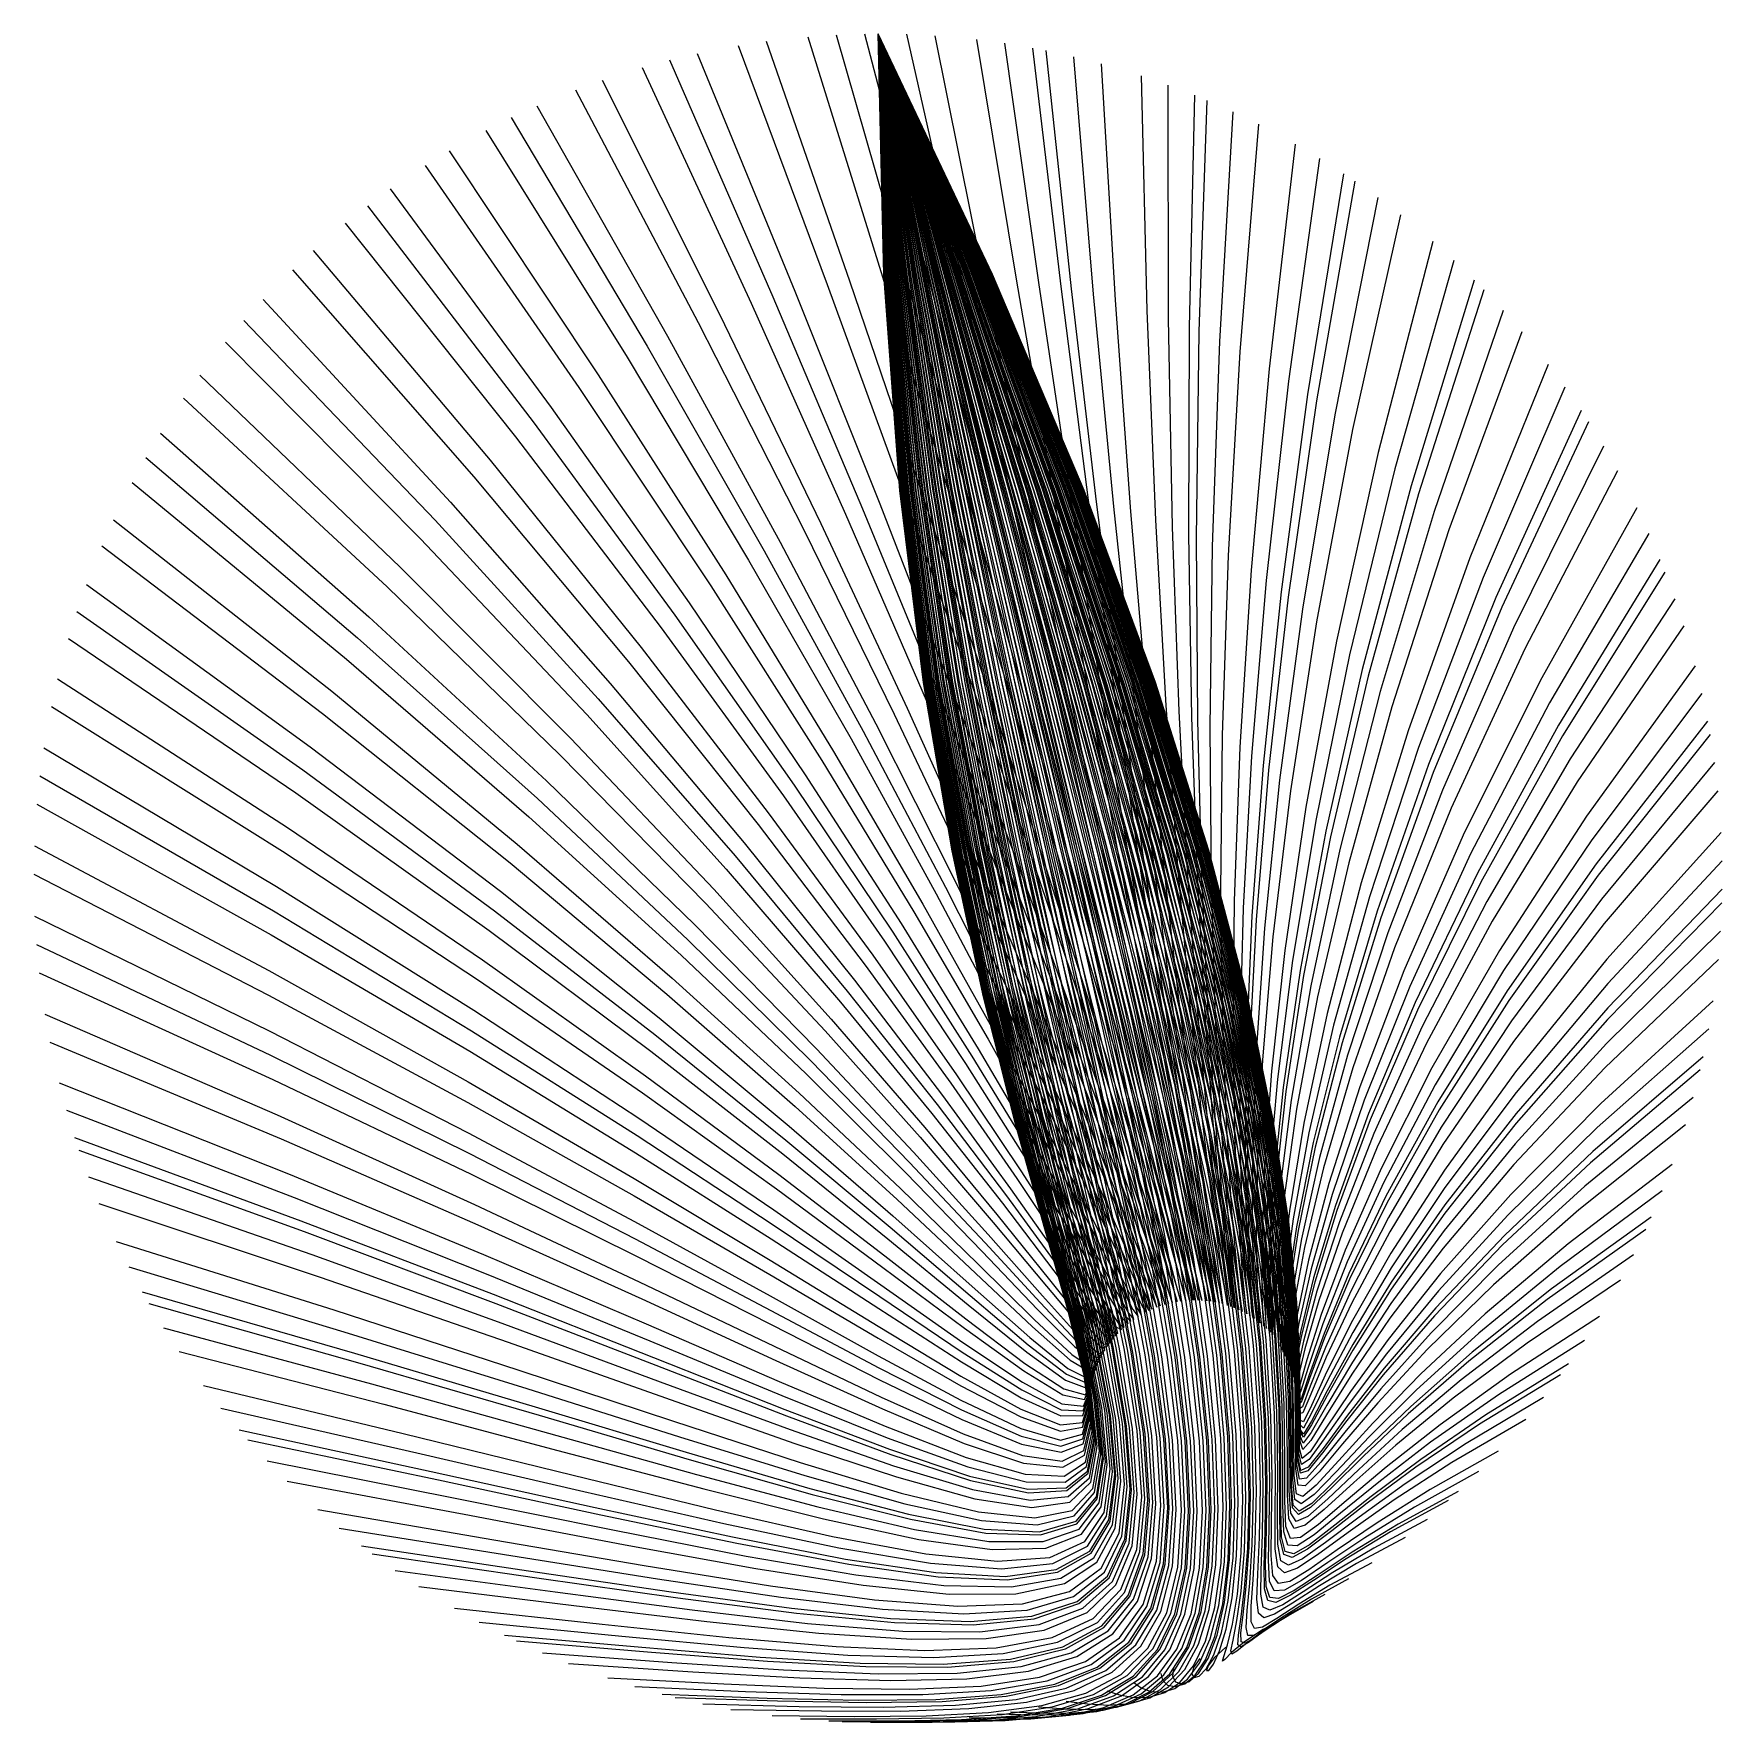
# Model space of a CAD drawing. Header units: metres. Extents: x -300 to 300, y -300 to 300.
import ezdxf

# ---------------------------------------------------------------- set-up
doc = ezdxf.new("R2010")
doc.units = ezdxf.units.M

msp = doc.modelspace()

# ---------------------------------------------------------------- linework, layer by layer
for p, q in [((0, 300), (21.38, 214.5)), ((21.38, 214.5), (0, 300)), ((25.2, 214.5), (0, 300)), ((28.88, 214.5), (0, 300)), ((32.26, 214.49), (0, 300)), ((35.2, 214.49), (0, 300)), ((37.59, 214.48), (0, 300)), ((39.34, 214.48), (0, 300)), ((40.37, 214.47), (0, 300)), ((40.64, 214.46), (0, 300)), ((40.15, 214.45), (0, 300)), ((38.9, 214.45), (0, 300)), ((36.96, 214.44), (0, 300)), ((34.39, 214.43), (0, 300)), ((31.31, 214.43), (0, 300)), ((27.83, 214.43), (0, 300)), ((24.1, 214.43), (0, 300)), ((20.25, 214.42), (0, 300)), ((16.45, 214.43), (0, 300)), ((12.85, 214.43), (0, 300)), ((9.58, 214.43), (0, 300)), ((6.79, 214.44), (0, 300)), ((4.58, 214.44), (0, 300)), ((3.03, 214.45), (0, 300)), ((2.22, 214.46), (0, 300)), ((2.17, 214.47), (0, 300)), ((2.89, 214.47), (0, 300)), ((4.35, 214.48), (0, 300)), ((6.48, 214.49), (0, 300)), ((9.21, 214.49), (0, 300)), ((12.42, 214.5), (0, 300)), ((15.99, 214.5), (0, 300)), ((19.77, 214.5), (0, 300)), ((23.62, 214.5), (0, 300)), ((27.38, 214.5), (0, 300)), ((30.9, 214.5), (0, 300)), ((34.04, 214.49), (0, 300)), ((36.67, 214.49), (0, 300)), ((38.7, 214.48), (0, 300)), ((40.03, 214.47), (0, 300)), ((40.62, 214.46), (0, 300)), ((40.45, 214.46), (0, 300)), ((39.51, 214.45), (0, 300)), ((37.85, 214.44), (0, 300)), ((35.53, 214.44), (0, 300)), ((32.65, 214.43), (0, 300)), ((29.32, 214.43), (0, 300)), ((25.67, 214.43), (0, 300)), ((21.85, 214.42), (0, 300)), ((18.02, 214.43), (0, 300)), ((14.31, 214.43), (0, 300)), ((10.89, 214.43), (0, 300)), ((7.88, 214.44), (0, 300)), ((5.42, 214.44), (0, 300)), ((3.59, 214.45), (0, 300)), ((2.47, 214.45), (0, 300)), ((2.1, 214.46), (0, 300)), ((2.5, 214.47), (0, 300)), ((3.66, 214.48), (0, 300)), ((5.51, 214.48), (0, 300)), ((8.01, 214.49), (0, 300)), ((11.03, 214.49), (0, 300)), ((14.47, 214.5), (0, 300)), ((18.18, 214.5), (0, 300)), ((22.02, 214.5), (0, 300)), ((25.84, 214.5), (0, 300)), ((29.47, 214.5), (0, 300)), ((32.79, 214.49), (0, 300)), ((35.65, 214.49), (0, 300)), ((37.94, 214.48), (0, 300)), ((39.56, 214.47), (0, 300)), ((40.47, 214.47), (0, 300)), ((40.61, 214.46), (0, 300)), ((39.99, 214.45), (0, 300)), ((38.62, 214.45), (0, 300)), ((36.57, 214.44), (0, 300)), ((33.91, 214.43), (0, 300)), ((30.75, 214.43), (0, 300)), ((27.22, 214.43), (0, 300)), ((23.45, 214.43), (0, 300)), ((19.6, 214.43), (0, 300)), ((15.83, 214.43), (0, 300)), ((12.27, 214.43), (0, 300)), ((9.08, 214.43), (0, 300)), ((6.37, 214.44), (0, 300)), ((4.27, 214.45), (0, 300)), ((2.84, 214.45), (0, 300)), ((2.16, 214.46), (0, 300)), ((2.24, 214.47), (0, 300)), ((3.09, 214.47), (0, 300)), ((4.66, 214.48), (0, 300)), ((6.9, 214.49), (0, 300)), ((9.72, 214.49), (0, 300)), ((13, 214.5), (0, 300)), ((16.61, 214.5), (0, 300)), ((20.42, 214.5), (0, 300)), ((24.26, 214.5), (0, 300)), ((27.99, 214.5), (0, 300)), ((31.46, 214.49), (0, 300)), ((34.52, 214.49), (0, 300)), ((37.06, 214.48), (0, 300)), ((38.97, 214.48), (0, 300)), ((40.18, 214.47), (0, 300)), ((40.65, 214.46), (0, 300)), ((40.34, 214.46), (0, 300)), ((39.28, 214.45), (0, 300)), ((37.5, 214.44), (0, 300)), ((35.08, 214.44), (0, 300)), ((32.12, 214.43), (0, 300)), ((28.72, 214.43), (0, 300)), ((25.04, 214.43), (0, 300)), ((21.2, 214.42), (0, 300)), ((17.38, 214.43), (0, 300)), ((13.71, 214.43), (0, 300)), ((10.35, 214.43), (0, 300)), ((7.43, 214.44), (0, 300)), ((5.06, 214.44), (0, 300)), ((3.35, 214.45), (0, 300)), ((2.35, 214.46), (0, 300)), ((2.11, 214.46), (0, 300)), ((2.64, 214.47), (0, 300)), ((3.92, 214.48), (0, 300)), ((5.89, 214.48), (0, 300)), ((8.48, 214.49), (0, 300)), ((11.59, 214.49), (0, 300)), ((15.08, 214.5), (0, 300)), ((18.82, 214.5), (0, 300)), ((22.67, 214.5), (0, 300)), ((26.47, 214.5), (0, 300)), ((30.06, 214.5), (0, 300)), ((33.3, 214.49), (0, 300)), ((36.07, 214.49), (0, 300)), ((38.26, 214.48), (0, 300)), ((39.77, 214.47), (0, 300)), ((40.55, 214.47), (0, 300)), ((40.56, 214.46), (0, 300)), ((39.81, 214.45), (0, 300)), ((38.32, 214.44), (0, 300)), ((36.16, 214.44), (0, 300)), ((33.41, 214.43), (0, 300)), ((30.18, 214.43), (0, 300)), ((26.6, 214.43), (0, 300)), ((22.81, 214.42), (0, 300)), ((18.96, 214.43), (0, 300)), ((15.21, 214.43), (0, 300)), ((11.7, 214.43), (0, 300)), ((8.58, 214.43), (0, 300)), ((5.97, 214.44), (0, 300)), ((3.98, 214.45), (0, 300)), ((2.68, 214.45), (0, 300)), ((2.12, 214.46), (0, 300)), ((2.33, 214.47), (0, 300)), ((3.3, 214.48), (0, 300)), ((4.99, 214.48), (0, 300)), ((7.34, 214.49), (0, 300)), ((10.24, 214.49), (0, 300)), ((13.59, 214.5), (0, 300)), ((17.25, 214.5), (0, 300)), ((21.07, 214.5), (0, 300)), ((24.9, 214.5), (0, 300)), ((28.6, 214.5), (0, 300)), ((32, 214.49), (0, 300)), ((34.99, 214.49), (0, 300)), ((37.43, 214.48), (0, 300)), ((39.23, 214.48), (0, 300)), ((40.32, 214.47), (0, 300)), ((40.65, 214.46), (0, 300)), ((40.21, 214.45), (0, 300)), ((39.03, 214.45), (0, 300)), ((37.14, 214.44), (0, 300)), ((34.62, 214.44), (0, 300)), ((31.57, 214.43), (0, 300)), ((28.12, 214.43), (0, 300)), ((24.4, 214.43), (0, 300)), ((20.56, 214.42), (0, 300)), ((16.75, 214.43), (0, 300)), ((13.12, 214.43), (0, 300)), ((9.82, 214.43), (0, 300)), ((6.99, 214.44), (0, 300)), ((4.73, 214.44), (0, 300)), ((3.13, 214.45), (0, 300)), ((-49.68, 295.86), (-18.04, 210.95)), ((-39.7, 297.36), (-10.12, 212.24)), ((-24.93, 298.96), (1.6, 213.61)), ((-14.86, 299.63), (9.59, 214.18)), ((-4.76, 299.96), (17.6, 214.47)), ((10.08, 299.83), (29.37, 214.35)), ((20.17, 299.32), (37.37, 213.92)), ((34.96, 297.96), (49.11, 212.75)), ((44.96, 296.61), (57.04, 211.59)), ((54.92, 294.93), (64.94, 210.15)), ((59.6, 294.02), (68.65, 209.37)), ((-83.83, 288.05), (-45.12, 204.26)), ((-74.09, 290.71), (-37.4, 206.53)), ((-64.26, 293.04), (-29.6, 208.53)), ((69.45, 291.85), (76.47, 207.51)), ((79.23, 289.35), (84.23, 205.37)), ((-97.98, 283.55), (-56.35, 200.39)), ((93.46, 285.07), (95.51, 201.7)), ((-107.47, 280.09), (-63.88, 197.43)), ((102.99, 281.77), (103.08, 198.87)), ((112.42, 278.14), (110.56, 195.76)), ((116.83, 276.32), (114.05, 194.2)), ((-130.37, 270.19), (-82.04, 188.94)), ((-121.2, 274.43), (-74.77, 192.58)), ((126.05, 272.24), (121.36, 190.69)), ((-139.38, 265.66), (-89.19, 185.05)), ((135.14, 267.84), (128.57, 186.93)), ((-152.36, 258.43), (-99.49, 178.86)), ((148.23, 260.82), (138.96, 180.91)), ((-160.97, 253.16), (-106.32, 174.34)), ((156.92, 255.69), (145.85, 176.51)), ((165.44, 250.26), (152.61, 171.85)), ((169.39, 247.6), (155.75, 169.57)), ((-173.3, 244.88), (-116.1, 167.24)), ((177.62, 241.77), (162.27, 164.57)), ((-181.45, 238.91), (-122.56, 162.12)), ((185.66, 235.65), (168.65, 159.33)), ((-189.38, 232.67), (-128.85, 156.77)), ((-200.67, 223.01), (-137.81, 148.49)), ((197.1, 226.17), (177.72, 151.2)), ((-208.06, 216.13), (-143.67, 142.59)), ((204.59, 219.42), (183.67, 145.41)), ((-18.04, 210.95), (9.65, 134.98)), ((-10.12, 212.24), (15.85, 136.08)), ((1.6, 213.61), (25.02, 137.24)), ((7.8, 137.7), (2.1, 214.46)), ((7.82, 137.71), (2.11, 214.46)), ((7.83, 137.69), (2.12, 214.46)), ((7.9, 137.68), (2.16, 214.46)), ((7.93, 137.73), (2.17, 214.47)), ((8.01, 137.67), (2.22, 214.46)), ((8.04, 137.74), (2.24, 214.47)), ((8.19, 137.75), (2.33, 214.47)), ((8.23, 137.65), (2.35, 214.46)), ((8.42, 137.64), (2.47, 214.45)), ((8.48, 137.76), (2.5, 214.47)), ((8.72, 137.77), (2.64, 214.47)), ((8.78, 137.63), (2.68, 214.45)), ((9.06, 137.62), (2.84, 214.45)), ((9.14, 137.78), (2.89, 214.47)), ((9.38, 137.61), (3.03, 214.45)), ((9.47, 137.79), (3.09, 214.47)), ((9.55, 137.6), (3.13, 214.45)), ((9.84, 137.8), (3.3, 214.48)), ((9.92, 137.59), (3.35, 214.45)), ((10.33, 137.58), (3.59, 214.45)), ((10.44, 137.82), (3.66, 214.48)), ((10.89, 137.83), (3.92, 214.48)), ((10.99, 137.57), (3.98, 214.45)), ((11.48, 137.56), (4.27, 214.45)), ((11.61, 137.84), (4.35, 214.48)), ((12, 137.55), (4.58, 214.44)), ((12.14, 137.85), (4.66, 214.48)), ((12.26, 137.55), (4.73, 214.44)), ((12.71, 137.86), (4.99, 214.48)), ((12.83, 137.54), (5.06, 214.44)), ((13.43, 137.53), (5.42, 214.44)), ((13.59, 137.87), (5.51, 214.48)), ((14.23, 137.88), (5.89, 214.48)), ((14.37, 137.52), (5.97, 214.44)), ((15.05, 137.51), (6.37, 214.44)), ((15.23, 137.89), (6.48, 214.49)), ((15.75, 137.5), (6.79, 214.44)), ((15.94, 137.9), (6.9, 214.49)), ((16.09, 137.5), (6.99, 214.44)), ((16.68, 137.91), (7.34, 214.49)), ((16.84, 137.49), (7.43, 214.44)), ((17.61, 137.49), (7.88, 214.44)), ((17.82, 137.92), (8.01, 214.49)), ((18.63, 137.92), (8.48, 214.49)), ((18.8, 137.48), (8.58, 214.43)), ((19.63, 137.47), (9.08, 214.43)), ((19.86, 137.93), (9.21, 214.49)), ((20.49, 137.46), (9.58, 214.43)), ((9.59, 214.18), (31.27, 137.73)), ((20.72, 137.94), (9.72, 214.49)), ((20.9, 137.46), (9.82, 214.43)), ((21.61, 137.95), (10.24, 214.49)), ((21.8, 137.45), (10.35, 214.43)), ((22.71, 137.45), (10.89, 214.43)), ((22.95, 137.95), (11.03, 214.49)), ((23.89, 137.96), (11.59, 214.49)), ((24.09, 137.44), (11.7, 214.43)), ((25.05, 137.44), (12.27, 214.43)), ((25.31, 137.97), (12.42, 214.5)), ((26.03, 137.43), (12.85, 214.43)), ((26.29, 137.97), (13, 214.5)), ((26.5, 137.43), (13.12, 214.43)), ((27.29, 137.97), (13.59, 214.5)), ((27.5, 137.42), (13.71, 214.43)), ((28.52, 137.42), (14.31, 214.43)), ((28.79, 137.98), (14.47, 214.5)), ((29.82, 137.98), (15.08, 214.5)), ((30.04, 137.42), (15.21, 214.43)), ((31.09, 137.41), (15.83, 214.43)), ((31.36, 137.99), (15.99, 214.5)), ((32.14, 137.41), (16.45, 214.43)), ((32.42, 137.99), (16.61, 214.5)), ((32.65, 137.41), (16.75, 214.43)), ((33.5, 137.99), (17.25, 214.5)), ((33.72, 137.41), (17.38, 214.43)), ((17.6, 214.47), (37.54, 137.97)), ((34.8, 137.4), (18.02, 214.43)), ((35.08, 138), (18.18, 214.5)), ((36.17, 138), (18.82, 214.5)), ((36.4, 137.4), (18.96, 214.43)), ((37.49, 137.4), (19.6, 214.43)), ((37.78, 138), (19.77, 214.5)), ((38.59, 137.4), (20.25, 214.42)), ((38.88, 138), (20.42, 214.5)), ((39.11, 137.4), (20.56, 214.42)), ((39.98, 138), (21.07, 214.5)), ((40.21, 137.4), (21.2, 214.42)), ((21.38, 214.5), (40.5, 138)), ((40.5, 138), (21.38, 214.5)), ((41.31, 137.4), (21.85, 214.42)), ((41.6, 138), (22.02, 214.5)), ((42.7, 138), (22.67, 214.5)), ((42.93, 137.4), (22.81, 214.42)), ((44.02, 137.4), (23.45, 214.43)), ((44.31, 138), (23.62, 214.5)), ((45.11, 137.4), (24.1, 214.43)), ((45.4, 138), (24.26, 214.5)), ((45.63, 137.4), (24.4, 214.43)), ((46.49, 138), (24.9, 214.5)), ((46.71, 137.41), (25.04, 214.43)), ((47, 137.99), (25.2, 214.5)), ((47.79, 137.41), (25.67, 214.43)), ((48.07, 137.99), (25.84, 214.5)), ((49.14, 137.99), (26.47, 214.5)), ((49.36, 137.41), (26.6, 214.43)), ((50.41, 137.41), (27.22, 214.43)), ((50.69, 137.98), (27.38, 214.5)), ((51.45, 137.42), (27.83, 214.43)), ((51.73, 137.98), (27.99, 214.5)), ((51.94, 137.42), (28.12, 214.43)), ((52.75, 137.98), (28.6, 214.5)), ((52.97, 137.42), (28.72, 214.43)), ((53.23, 137.98), (28.88, 214.5)), ((53.98, 137.43), (29.32, 214.43)), ((29.37, 214.35), (46.76, 137.88)), ((54.24, 137.97), (29.47, 214.5)), ((55.23, 137.97), (30.06, 214.5)), ((55.43, 137.43), (30.18, 214.43)), ((56.41, 137.44), (30.75, 214.43)), ((56.66, 137.96), (30.9, 214.5)), ((57.36, 137.44), (31.31, 214.43)), ((57.6, 137.96), (31.46, 214.49)), ((57.8, 137.45), (31.57, 214.43)), ((58.53, 137.95), (32, 214.49)), ((58.72, 137.45), (32.12, 214.43)), ((58.96, 137.95), (32.26, 214.49)), ((59.63, 137.46), (32.65, 214.43)), ((59.86, 137.94), (32.79, 214.49)), ((60.74, 137.94), (33.3, 214.49)), ((60.92, 137.47), (33.41, 214.43)), ((61.76, 137.47), (33.91, 214.43)), ((61.98, 137.93), (34.04, 214.49)), ((62.59, 137.48), (34.39, 214.43)), ((62.8, 137.92), (34.52, 214.49)), ((62.97, 137.48), (34.62, 214.44)), ((63.59, 137.91), (34.99, 214.49)), ((63.75, 137.49), (35.08, 214.44)), ((63.96, 137.91), (35.2, 214.49)), ((64.51, 137.5), (35.53, 214.44)), ((64.71, 137.9), (35.65, 214.49)), ((65.44, 137.89), (36.07, 214.49)), ((65.58, 137.51), (36.16, 214.44)), ((66.28, 137.52), (36.57, 214.44)), ((66.45, 137.88), (36.67, 214.49)), ((66.94, 137.52), (36.96, 214.44)), ((67.11, 137.87), (37.06, 214.48)), ((67.24, 137.53), (37.14, 214.44)), ((37.37, 213.92), (53.03, 137.51)), ((67.73, 137.87), (37.43, 214.48)), ((67.86, 137.54), (37.5, 214.44)), ((68.02, 137.86), (37.59, 214.48)), ((68.45, 137.54), (37.85, 214.44)), ((68.59, 137.85), (37.94, 214.48)), ((69.14, 137.84), (38.26, 214.48)), ((69.25, 137.56), (38.32, 214.44)), ((69.76, 137.57), (38.62, 214.45)), ((69.89, 137.83), (38.7, 214.48)), ((70.23, 137.57), (38.9, 214.45)), ((70.35, 137.82), (38.97, 214.48)), ((70.45, 137.58), (39.03, 214.45)), ((70.79, 137.81), (39.23, 214.48)), ((70.87, 137.59), (39.28, 214.45)), ((70.98, 137.81), (39.34, 214.48)), ((71.26, 137.6), (39.51, 214.45)), ((71.36, 137.8), (39.56, 214.47)), ((71.71, 137.79), (39.77, 214.47)), ((71.77, 137.61), (39.81, 214.45)), ((72.08, 137.62), (39.99, 214.45)), ((72.15, 137.78), (40.03, 214.47)), ((72.34, 137.63), (40.15, 214.45)), ((72.41, 137.77), (40.18, 214.47)), ((72.46, 137.64), (40.21, 214.45)), ((72.63, 137.76), (40.32, 214.47)), ((72.67, 137.65), (40.34, 214.46)), ((72.72, 137.75), (40.37, 214.47)), ((72.85, 137.66), (40.45, 214.46)), ((72.89, 137.74), (40.47, 214.47)), ((73.02, 137.73), (40.55, 214.47)), ((73.05, 137.67), (40.56, 214.46)), ((73.14, 137.68), (40.61, 214.46)), ((73.15, 137.72), (40.62, 214.46)), ((73.19, 137.69), (40.64, 214.46)), ((73.19, 137.71), (40.65, 214.46)), ((73.2, 137.7), (40.65, 214.46)), ((49.11, 212.75), (62.21, 136.51)), ((57.04, 211.59), (68.42, 135.53)), ((64.94, 210.15), (74.61, 134.3)), ((211.86, 212.4), (189.43, 139.4)), ((-218.5, 205.57), (-151.95, 133.54)), ((-45.12, 204.26), (-11.56, 129.29)), ((-37.4, 206.53), (-5.51, 131.23)), ((-29.6, 208.53), (0.59, 132.92)), ((68.65, 209.37), (77.51, 133.64)), ((76.47, 207.51), (83.63, 132.06)), ((84.23, 205.37), (89.7, 130.23)), ((215.21, 209.01), (192.09, 136.49)), ((-225.3, 198.09), (-157.34, 127.13)), ((-56.35, 200.39), (-20.35, 126.01)), ((95.51, 201.7), (98.54, 127.12)), ((103.08, 198.87), (104.46, 124.71)), ((222.11, 201.66), (197.56, 130.19)), ((-74.77, 192.58), (-34.76, 119.36)), ((-63.88, 197.43), (-26.24, 123.49)), ((110.56, 195.76), (110.32, 122.06)), ((114.05, 194.2), (113.05, 120.74)), ((228.77, 194.07), (202.85, 123.68)), ((-231.83, 190.41), (-162.52, 120.54)), ((-82.04, 188.94), (-40.46, 116.27)), ((121.36, 190.69), (118.78, 117.76)), ((128.57, 186.93), (124.42, 114.55)), ((-89.19, 185.05), (-46.06, 112.96)), ((138.96, 180.91), (132.55, 109.44)), ((238.1, 182.51), (210.25, 113.76)), ((-240.97, 178.7), (-169.78, 110.5)), ((-106.32, 174.34), (-59.46, 103.85)), ((-99.49, 178.86), (-54.12, 107.69)), ((145.85, 176.51), (137.95, 105.7)), ((244.1, 174.4), (215.01, 106.81)), ((-246.85, 170.49), (-174.44, 103.46)), ((152.61, 171.85), (143.24, 101.74)), ((155.75, 169.57), (145.69, 99.8)), ((-122.56, 162.12), (-72.18, 93.46)), ((-116.1, 167.24), (-67.12, 97.82)), ((162.27, 164.57), (150.8, 95.55)), ((249.84, 166.08), (219.56, 99.68)), ((252.44, 162.09), (221.62, 96.26)), ((-254.98, 158.06), (-180.89, 92.8)), ((-128.85, 156.77), (-77.11, 88.92)), ((168.65, 159.33), (155.79, 91.09)), ((177.72, 151.2), (162.9, 84.18)), ((257.75, 153.51), (225.83, 88.91)), ((-260.16, 149.39), (-185, 85.37)), ((-137.81, 148.49), (-84.12, 81.87)), ((183.67, 145.41), (167.55, 79.25)), ((262.77, 144.75), (229.82, 81.39)), ((-265.04, 140.55), (-188.87, 77.8)), ((-143.67, 142.59), (-88.7, 76.86)), ((53.95, 70.5), (37.78, 138)), ((55.34, 70.5), (38.88, 138)), ((56.72, 70.5), (39.98, 138)), ((40.5, 138), (57.38, 70.5)), ((57.38, 70.5), (40.5, 138)), ((58.76, 70.5), (41.6, 138)), ((60.14, 70.5), (42.7, 138)), ((62.17, 70.49), (44.31, 138)), ((189.43, 139.4), (172.07, 74.14)), ((-151.95, 133.54), (-95.19, 69.16)), ((0.59, 132.92), (26.51, 66.22)), ((16.2, 69.49), (7.8, 137.7)), ((16.23, 69.53), (7.82, 137.71)), ((16.24, 69.44), (7.83, 137.69)), ((16.33, 69.41), (7.9, 137.68)), ((16.36, 69.58), (7.93, 137.73)), ((16.46, 69.37), (8.01, 137.67)), ((16.5, 69.61), (8.04, 137.74)), ((16.69, 69.64), (8.19, 137.75)), ((16.74, 69.32), (8.23, 137.65)), ((16.98, 69.29), (8.42, 137.64)), ((17.06, 69.69), (8.48, 137.76)), ((17.36, 69.73), (8.72, 137.77)), ((17.43, 69.24), (8.78, 137.63)), ((17.79, 69.21), (9.06, 137.62)), ((17.89, 69.77), (9.14, 137.78)), ((18.19, 69.18), (9.38, 137.61)), ((18.31, 69.81), (9.47, 137.79)), ((18.4, 69.16), (9.55, 137.6)), ((9.65, 134.98), (33.51, 67.96)), ((18.77, 69.84), (9.84, 137.8)), ((18.87, 69.13), (9.92, 137.59)), ((19.38, 69.1), (10.33, 137.58)), ((19.52, 69.89), (10.44, 137.82)), ((20.09, 69.92), (10.89, 137.83)), ((20.21, 69.05), (10.99, 137.57)), ((20.83, 69.02), (11.48, 137.56)), ((21, 69.96), (11.61, 137.84)), ((21.49, 68.99), (12, 137.55)), ((21.67, 69.99), (12.14, 137.85)), ((21.81, 68.98), (12.26, 137.55)), ((22.38, 70.02), (12.71, 137.86)), ((22.53, 68.95), (12.83, 137.54)), ((23.29, 68.92), (13.43, 137.53)), ((23.49, 70.06), (13.59, 137.87)), ((24.3, 70.09), (14.23, 137.88)), ((24.47, 68.88), (14.37, 137.52)), ((25.33, 68.85), (15.05, 137.51)), ((25.56, 70.13), (15.23, 137.89)), ((26.21, 68.83), (15.75, 137.5)), ((15.85, 136.08), (38.31, 68.88)), ((26.45, 70.16), (15.94, 137.9)), ((26.64, 68.81), (16.09, 137.5)), ((27.39, 70.18), (16.68, 137.91)), ((27.58, 68.79), (16.84, 137.49)), ((28.56, 68.76), (17.61, 137.49)), ((28.82, 70.22), (17.82, 137.92)), ((29.83, 70.24), (18.63, 137.92)), ((30.05, 68.73), (18.8, 137.48)), ((31.1, 68.71), (19.63, 137.47)), ((31.38, 70.27), (19.86, 137.93)), ((32.18, 68.69), (20.49, 137.46)), ((32.47, 70.29), (20.72, 137.94)), ((32.7, 68.68), (20.9, 137.46)), ((33.59, 70.31), (21.61, 137.95)), ((33.83, 68.66), (21.8, 137.45)), ((34.98, 68.64), (22.71, 137.45)), ((35.28, 70.34), (22.95, 137.95)), ((36.46, 70.36), (23.89, 137.96)), ((36.71, 68.61), (24.09, 137.44)), ((25.02, 137.24), (45.4, 69.86)), ((37.92, 68.6), (25.05, 137.44)), ((38.24, 70.38), (25.31, 137.97)), ((39.15, 68.58), (26.03, 137.43)), ((39.48, 70.4), (26.29, 137.97)), ((39.74, 68.57), (26.5, 137.43)), ((40.74, 70.41), (27.29, 137.97)), ((41.01, 68.56), (27.5, 137.42)), ((42.29, 68.55), (28.52, 137.42)), ((42.62, 70.43), (28.79, 137.98)), ((43.93, 70.44), (29.82, 137.98)), ((44.2, 68.53), (30.04, 137.42)), ((45.52, 68.52), (31.09, 137.41)), ((31.27, 137.73), (50.24, 70.27)), ((45.87, 70.46), (31.36, 137.99)), ((46.85, 68.51), (32.14, 137.41)), ((47.21, 70.47), (32.42, 137.99)), ((47.49, 68.5), (32.65, 137.41)), ((48.55, 70.48), (33.5, 137.99)), ((48.84, 68.5), (33.72, 137.41)), ((50.2, 68.49), (34.8, 137.4)), ((50.56, 70.49), (35.08, 138)), ((51.93, 70.49), (36.17, 138)), ((52.21, 68.48), (36.4, 137.4)), ((53.59, 68.48), (37.49, 137.4)), ((37.54, 137.97), (55.09, 70.48)), ((54.97, 68.48), (38.59, 137.4)), ((55.62, 68.48), (39.11, 137.4)), ((57.01, 68.48), (40.21, 137.4)), ((58.4, 68.48), (41.31, 137.4)), ((60.43, 68.48), (42.93, 137.4)), ((61.81, 68.48), (44.02, 137.4)), ((63.19, 68.49), (45.11, 137.4)), ((63.55, 70.49), (45.4, 138)), ((63.83, 68.49), (45.63, 137.4)), ((64.91, 70.48), (46.49, 138)), ((65.2, 68.49), (46.71, 137.41)), ((46.76, 137.88), (62.22, 70.4)), ((65.56, 70.48), (47, 137.99)), ((66.55, 68.5), (47.79, 137.41)), ((66.91, 70.47), (48.07, 137.99)), ((68.25, 70.46), (49.14, 137.99)), ((68.53, 68.51), (49.36, 137.41)), ((69.86, 68.52), (50.41, 137.41)), ((70.2, 70.45), (50.69, 137.98)), ((71.17, 68.53), (51.45, 137.42)), ((71.51, 70.44), (51.73, 137.98)), ((71.78, 68.54), (51.94, 137.42)), ((72.81, 70.43), (52.75, 137.98)), ((73.07, 68.55), (52.97, 137.42)), ((53.03, 137.51), (67.06, 70.08)), ((73.41, 70.42), (53.23, 137.98)), ((74.34, 68.56), (53.98, 137.43)), ((74.68, 70.41), (54.24, 137.97)), ((75.92, 70.39), (55.23, 137.97)), ((76.18, 68.59), (55.43, 137.43)), ((77.4, 68.6), (56.41, 137.44)), ((77.72, 70.37), (56.66, 137.96)), ((78.6, 68.62), (57.36, 137.44)), ((78.91, 70.35), (57.6, 137.96)), ((79.16, 68.63), (57.8, 137.45)), ((80.08, 70.33), (58.53, 137.95)), ((80.32, 68.65), (58.72, 137.45)), ((80.62, 70.32), (58.96, 137.95)), ((81.46, 68.67), (59.63, 137.46)), ((81.75, 70.3), (59.86, 137.94)), ((82.86, 70.28), (60.74, 137.94)), ((83.08, 68.7), (60.92, 137.47)), ((84.15, 68.72), (61.76, 137.47)), ((84.43, 70.25), (61.98, 137.93)), ((62.21, 136.51), (74.17, 69.24)), ((85.19, 68.74), (62.59, 137.48)), ((85.45, 70.23), (62.8, 137.92)), ((85.67, 68.75), (62.97, 137.48)), ((86.45, 70.2), (63.59, 137.91)), ((86.66, 68.78), (63.75, 137.49)), ((86.91, 70.19), (63.96, 137.91)), ((87.61, 68.8), (64.51, 137.5)), ((87.86, 70.17), (64.71, 137.9)), ((88.77, 70.14), (65.44, 137.89)), ((88.96, 68.84), (65.58, 137.51)), ((89.83, 68.86), (66.28, 137.52)), ((90.05, 70.1), (66.45, 137.88)), ((90.66, 68.89), (66.94, 137.52)), ((90.88, 70.08), (67.11, 137.87)), ((91.05, 68.9), (67.24, 137.53)), ((91.67, 70.05), (67.73, 137.87)), ((91.82, 68.93), (67.86, 137.54)), ((92.02, 70.03), (68.02, 137.86)), ((68.42, 135.53), (78.97, 68.42)), ((92.56, 68.96), (68.45, 137.54)), ((92.75, 70.01), (68.59, 137.85)), ((93.44, 69.98), (69.14, 137.84)), ((93.58, 69.01), (69.25, 137.56)), ((94.22, 69.04), (69.76, 137.57)), ((94.38, 69.93), (69.89, 137.83)), ((94.82, 69.07), (70.23, 137.57)), ((94.97, 69.9), (70.35, 137.82)), ((95.08, 69.08), (70.45, 137.58)), ((95.51, 69.87), (70.79, 137.81)), ((95.62, 69.11), (70.87, 137.59)), ((95.75, 69.85), (70.98, 137.81)), ((96.11, 69.14), (71.26, 137.6)), ((96.23, 69.82), (71.36, 137.8)), ((96.67, 69.79), (71.71, 137.79)), ((96.75, 69.19), (71.77, 137.61)), ((97.14, 69.22), (72.08, 137.62)), ((97.23, 69.74), (72.15, 137.78)), ((97.47, 69.26), (72.34, 137.63)), ((97.55, 69.71), (72.41, 137.77)), ((97.62, 69.27), (72.46, 137.64)), ((97.83, 69.68), (72.63, 137.76)), ((97.89, 69.31), (72.67, 137.65)), ((97.95, 69.66), (72.72, 137.75)), ((98.11, 69.34), (72.85, 137.66)), ((98.16, 69.63), (72.89, 137.74)), ((98.33, 69.59), (73.02, 137.73)), ((98.36, 69.39), (73.05, 137.67)), ((98.47, 69.42), (73.14, 137.68)), ((98.49, 69.54), (73.15, 137.72)), ((98.54, 69.51), (73.19, 137.71)), ((98.53, 69.46), (73.19, 137.69)), ((98.55, 69.47), (73.2, 137.7)), ((74.61, 134.3), (83.75, 67.39)), ((77.51, 133.64), (86, 66.83)), ((83.63, 132.06), (90.73, 65.5)), ((192.09, 136.49), (174.14, 71.67)), ((-271.67, 127.26), (-194.13, 66.4)), ((-157.34, 127.13), (-99.41, 63.71)), ((-20.35, 126.01), (10.32, 60.4)), ((-11.56, 129.29), (17.12, 63.16)), ((-5.51, 131.23), (21.79, 64.79)), ((89.7, 130.23), (95.43, 63.96)), ((98.54, 127.12), (102.26, 61.33)), ((197.56, 130.19), (178.43, 66.31)), ((269.61, 131.56), (235.24, 70.09)), ((-162.52, 120.54), (-103.47, 58.11)), ((-26.24, 123.49), (5.76, 58.27)), ((104.46, 124.71), (106.84, 59.3)), ((110.32, 122.06), (111.37, 57.07)), ((113.05, 120.74), (113.48, 55.96)), ((202.85, 123.68), (182.57, 60.78)), ((273.88, 122.42), (238.63, 62.25)), ((-275.8, 118.05), (-197.4, 58.5)), ((-40.46, 116.27), (-5.24, 52.19)), ((-34.76, 119.36), (-0.83, 54.8)), ((118.78, 117.76), (117.91, 53.45)), ((124.42, 114.55), (122.28, 50.75)), ((-169.78, 110.5), (-109.14, 49.57)), ((-46.06, 112.96), (-9.56, 49.41)), ((132.55, 109.44), (128.56, 46.44)), ((210.25, 113.76), (188.36, 52.35)), ((277.85, 113.13), (241.78, 54.28)), ((279.61, 108.71), (243.18, 50.49)), ((-281.3, 104.25), (-201.77, 46.67)), ((-174.44, 103.46), (-112.79, 43.58)), ((-59.46, 103.85), (-19.93, 41.73)), ((-54.12, 107.69), (-15.8, 44.97)), ((137.95, 105.7), (132.74, 43.29)), ((215.01, 106.81), (192.09, 46.43)), ((-67.12, 97.82), (-25.85, 36.65)), ((143.24, 101.74), (136.83, 39.95)), ((145.69, 99.8), (138.73, 38.32)), ((219.56, 99.68), (195.65, 40.37)), ((221.62, 96.26), (197.27, 37.46)), ((283.11, 99.25), (245.95, 42.38)), ((-284.65, 94.72), (-204.43, 38.5)), ((-180.89, 92.8), (-117.84, 34.53)), ((-72.18, 93.46), (-29.77, 32.98)), ((150.8, 95.55), (142.68, 34.74)), ((155.79, 91.09), (146.54, 30.98)), ((-287.68, 85.1), (-206.83, 30.25)), ((-185, 85.37), (-121.06, 28.2)), ((-77.11, 88.92), (-33.57, 29.15)), ((162.9, 84.18), (152.03, 25.16)), ((225.83, 88.91), (200.56, 31.21)), ((286.29, 89.66), (248.47, 34.16)), ((-84.12, 81.87), (-39, 23.22)), ((167.55, 79.25), (155.63, 21.01)), ((229.82, 81.39), (203.68, 24.82)), ((-188.87, 77.8), (-124.09, 21.76)), ((-88.7, 76.86), (-42.55, 18.99)), ((172.07, 74.14), (159.12, 16.7)), ((290.38, 75.38), (251.72, 21.92)), ((-291.54, 70.75), (-209.89, 17.95)), ((-194.13, 66.4), (-128.21, 12.07)), ((-95.19, 69.16), (-47.56, 12.51)), ((26.4, 9.61), (16.2, 69.49)), ((26.43, 9.69), (16.23, 69.53)), ((26.45, 9.49), (16.24, 69.44)), ((26.54, 9.41), (16.33, 69.41)), ((26.57, 9.81), (16.36, 69.58)), ((26.69, 9.33), (16.46, 69.37)), ((26.73, 9.89), (16.5, 69.61)), ((26.95, 9.97), (16.69, 69.64)), ((27, 9.21), (16.74, 69.32)), ((27.27, 9.13), (16.98, 69.29)), ((27.35, 10.09), (17.06, 69.69)), ((27.69, 10.17), (17.36, 69.73)), ((27.76, 9.02), (17.43, 69.24)), ((28.16, 8.94), (17.79, 69.21)), ((28.27, 10.28), (17.89, 69.77)), ((28.61, 8.86), (18.19, 69.18)), ((28.73, 10.36), (18.31, 69.81)), ((28.83, 8.83), (18.4, 69.16)), ((29.24, 10.43), (18.77, 69.84)), ((29.35, 8.75), (18.87, 69.13)), ((29.92, 8.68), (19.38, 69.1)), ((30.08, 10.54), (19.52, 69.89)), ((30.71, 10.62), (20.09, 69.92)), ((30.84, 8.57), (20.21, 69.05)), ((31.53, 8.49), (20.83, 69.02)), ((31.71, 10.72), (21, 69.96)), ((32.26, 8.42), (21.49, 68.99)), ((32.46, 10.79), (21.67, 69.99)), ((32.62, 8.39), (21.81, 68.98)), ((33.24, 10.86), (22.38, 70.02)), ((33.41, 8.32), (22.53, 68.95)), ((34.25, 8.25), (23.29, 68.92)), ((34.48, 10.96), (23.49, 70.06)), ((35.37, 11.03), (24.3, 70.09)), ((35.56, 8.16), (24.47, 68.88)), ((36.51, 8.09), (25.33, 68.85)), ((36.76, 11.12), (25.56, 70.13)), ((37.49, 8.03), (26.21, 68.83)), ((37.75, 11.18), (26.45, 70.16)), ((26.51, 66.22), (48.35, 8.43)), ((37.97, 8), (26.64, 68.81)), ((38.79, 11.24), (27.39, 70.18)), ((39.01, 7.94), (27.58, 68.79)), ((40.09, 7.89), (28.56, 68.76)), ((40.38, 11.33), (28.82, 70.22)), ((41.5, 11.38), (29.83, 70.24)), ((41.74, 7.8), (30.05, 68.73)), ((42.9, 7.75), (31.1, 68.71)), ((43.21, 11.46), (31.38, 70.27)), ((44.1, 7.7), (32.18, 68.69)), ((44.42, 11.51), (32.47, 70.29)), ((44.67, 7.68), (32.7, 68.68)), ((33.51, 67.96), (53.72, 9.88)), ((45.66, 11.56), (33.59, 70.31)), ((45.92, 7.63), (33.83, 68.66)), ((47.19, 7.59), (34.98, 68.64)), ((47.53, 11.62), (35.28, 70.34)), ((48.84, 11.67), (36.46, 70.36)), ((49.12, 7.52), (36.71, 68.61)), ((50.46, 7.48), (37.92, 68.6)), ((50.81, 11.72), (38.24, 70.38)), ((38.31, 68.88), (57.39, 10.65)), ((51.82, 7.45), (39.15, 68.58)), ((52.18, 11.76), (39.48, 70.4)), ((52.47, 7.43), (39.74, 68.57)), ((53.58, 11.8), (40.74, 70.41)), ((53.87, 7.4), (41.01, 68.56)), ((55.29, 7.37), (42.29, 68.55)), ((55.66, 11.84), (42.62, 70.43)), ((57.11, 11.87), (43.93, 70.44)), ((57.41, 7.33), (44.2, 68.53)), ((45.4, 69.86), (62.83, 11.47)), ((58.87, 7.3), (45.52, 68.52)), ((59.26, 11.9), (45.87, 70.46)), ((60.35, 7.28), (46.85, 68.51)), ((60.74, 11.93), (47.21, 70.47)), ((61.05, 7.27), (47.49, 68.5)), ((62.23, 11.94), (48.55, 70.48)), ((62.54, 7.25), (48.84, 68.5)), ((64.05, 7.24), (50.2, 68.49)), ((50.24, 70.27), (66.53, 11.81)), ((64.45, 11.97), (50.56, 70.49)), ((65.97, 11.98), (51.93, 70.49)), ((66.28, 7.22), (52.21, 68.48)), ((67.81, 7.21), (53.59, 68.48)), ((68.21, 11.99), (53.95, 70.5)), ((69.34, 7.2), (54.97, 68.48)), ((55.09, 70.48), (70.25, 11.98)), ((69.74, 12), (55.34, 70.5)), ((70.06, 7.2), (55.62, 68.48)), ((71.28, 12), (56.72, 70.5)), ((71.6, 7.2), (57.01, 68.48)), ((57.38, 70.5), (72, 12)), ((72, 12), (57.38, 70.5)), ((73.13, 7.2), (58.4, 68.48)), ((73.53, 12), (58.76, 70.5)), ((75.07, 11.99), (60.14, 70.5)), ((75.38, 7.21), (60.43, 68.48)), ((76.91, 7.21), (61.81, 68.48)), ((77.31, 11.98), (62.17, 70.49)), ((62.22, 70.4), (75.71, 11.91)), ((78.44, 7.22), (63.19, 68.49)), ((78.83, 11.97), (63.55, 70.49)), ((79.15, 7.23), (63.83, 68.49)), ((80.35, 11.96), (64.91, 70.48)), ((80.66, 7.24), (65.2, 68.49)), ((81.06, 11.95), (65.56, 70.48)), ((82.16, 7.26), (66.55, 68.5)), ((82.56, 11.93), (66.91, 70.47)), ((67.06, 70.08), (79.42, 11.65)), ((84.04, 11.91), (68.25, 70.46)), ((84.35, 7.29), (68.53, 68.51)), ((85.82, 7.31), (69.86, 68.52)), ((86.21, 11.88), (70.2, 70.45)), ((87.28, 7.34), (71.17, 68.53)), ((87.66, 11.85), (71.51, 70.44)), ((87.96, 7.35), (71.78, 68.54)), ((89.09, 11.83), (72.81, 70.43)), ((89.38, 7.38), (73.07, 68.55)), ((89.76, 11.81), (73.41, 70.42)), ((74.17, 69.24), (84.87, 10.95)), ((90.79, 7.41), (74.34, 68.56)), ((91.16, 11.78), (74.68, 70.41)), ((92.54, 11.74), (75.92, 70.39)), ((92.83, 7.46), (76.18, 68.59)), ((94.18, 7.5), (77.4, 68.6)), ((94.53, 11.69), (77.72, 70.37)), ((95.51, 7.54), (78.6, 68.62)), ((95.85, 11.65), (78.91, 70.35)), ((78.97, 68.42), (88.55, 10.27)), ((96.12, 7.56), (79.16, 68.63)), ((97.15, 11.6), (80.08, 70.33)), ((97.41, 7.61), (80.32, 68.65)), ((97.75, 11.58), (80.62, 70.32)), ((98.67, 7.65), (81.46, 68.67)), ((99, 11.53), (81.75, 70.3)), ((100.22, 11.49), (82.86, 70.28)), ((100.47, 7.73), (83.08, 68.7)), ((83.75, 67.39), (92.21, 9.4)), ((101.65, 7.78), (84.15, 68.72)), ((101.96, 11.41), (84.43, 70.25)), ((102.8, 7.83), (85.19, 68.74)), ((103.1, 11.36), (85.45, 70.23)), ((103.33, 7.86), (85.67, 68.75)), ((86, 66.83), (93.93, 8.94)), ((104.2, 11.3), (86.45, 70.2)), ((104.43, 7.91), (86.66, 68.78)), ((104.71, 11.27), (86.91, 70.19)), ((105.49, 7.97), (87.61, 68.8)), ((105.76, 11.21), (87.86, 70.17)), ((106.77, 11.15), (88.77, 70.14)), ((106.98, 8.06), (88.96, 68.84)), ((107.94, 8.12), (89.83, 68.86)), ((108.19, 11.06), (90.05, 70.1)), ((108.87, 8.19), (90.66, 68.89)), ((109.1, 11), (90.88, 70.08)), ((109.29, 8.22), (91.05, 68.9)), ((109.98, 10.93), (91.67, 70.05)), ((110.15, 8.29), (91.82, 68.93)), ((110.37, 10.9), (92.02, 70.03)), ((110.97, 8.35), (92.56, 68.96)), ((111.18, 10.83), (92.75, 70.01)), ((111.94, 10.76), (93.44, 69.98)), ((112.09, 8.46), (93.58, 69.01)), ((112.8, 8.53), (94.22, 69.04)), ((112.98, 10.65), (94.38, 69.93)), ((113.46, 8.6), (94.82, 69.07)), ((113.63, 10.58), (94.97, 69.9)), ((113.76, 8.64), (95.08, 69.08)), ((114.23, 10.51), (95.51, 69.87)), ((114.35, 8.71), (95.62, 69.11)), ((114.5, 10.47), (95.75, 69.85)), ((114.9, 8.79), (96.11, 69.14)), ((115.03, 10.39), (96.23, 69.82)), ((115.52, 10.32), (96.67, 69.79)), ((115.61, 8.9), (96.75, 69.19)), ((116.03, 8.98), (97.14, 69.22)), ((116.14, 10.2), (97.23, 69.74)), ((116.41, 9.05), (97.47, 69.26)), ((116.5, 10.12), (97.55, 69.71)), ((116.57, 9.09), (97.62, 69.27)), ((116.81, 10.05), (97.83, 69.68)), ((116.87, 9.17), (97.89, 69.31)), ((116.94, 10.01), (97.95, 69.66)), ((117.11, 9.25), (98.11, 69.34)), ((117.17, 9.93), (98.16, 69.63)), ((117.36, 9.85), (98.33, 69.59)), ((117.39, 9.37), (98.36, 69.39)), ((117.51, 9.45), (98.47, 69.42)), ((117.53, 9.73), (98.49, 69.54)), ((117.58, 9.53), (98.53, 69.46)), ((117.59, 9.65), (98.54, 69.51)), ((117.6, 9.57), (98.55, 69.47)), ((174.14, 71.67), (160.73, 14.62)), ((178.43, 66.31), (164.04, 10.11)), ((235.24, 70.09), (207.93, 15.21)), ((-293.75, 60.9), (-211.65, 9.5)), ((-99.41, 63.71), (-50.82, 7.92)), ((10.32, 60.4), (35.94, 3.58)), ((17.12, 63.16), (41.15, 5.88)), ((21.79, 64.79), (44.73, 7.24)), ((90.73, 65.5), (97.56, 7.83)), ((95.43, 63.96), (101.16, 6.55)), ((102.26, 61.33), (106.39, 4.36)), ((182.57, 60.78), (167.24, 5.45)), ((238.63, 62.25), (210.58, 8.55)), ((292.75, 65.57), (253.6, 13.51)), ((-197.4, 58.5), (-130.77, 5.36)), ((-103.47, 58.11), (-53.96, 3.2)), ((-0.83, 54.8), (27.4, -1.09)), ((5.76, 58.27), (32.45, 1.81)), ((106.84, 59.3), (109.9, 2.66)), ((111.37, 57.07), (113.37, 0.81)), ((113.48, 55.96), (114.99, -0.13)), ((241.78, 54.28), (213.05, 1.77)), ((294.79, 55.68), (255.22, 5.02)), ((-109.14, 49.57), (-58.35, -4)), ((-9.56, 49.41), (20.71, -5.58)), ((-5.24, 52.19), (24.02, -3.26)), ((117.91, 53.45), (118.39, -2.22)), ((122.28, 50.75), (121.73, -4.47)), ((188.36, 52.35), (171.72, -1.66)), ((243.18, 50.49), (214.14, -1.45)), ((295.63, 50.99), (255.89, 1.01)), ((-296.41, 46.29), (-213.75, -3.03)), ((-201.77, 46.67), (-134.19, -4.7)), ((-112.79, 43.58), (-61.17, -9.04)), ((-15.8, 44.97), (15.93, -9.28)), ((128.56, 46.44), (126.55, -8.06)), ((132.74, 43.29), (129.75, -10.69)), ((192.09, 46.43), (174.61, -6.64)), ((245.95, 42.38), (216.31, -8.35)), ((-297.8, 36.28), (-214.85, -11.61)), ((-204.43, 38.5), (-136.27, -11.65)), ((-25.85, 36.65), (8.22, -16.22)), ((-19.93, 41.73), (12.76, -11.98)), ((136.83, 39.95), (132.88, -13.47)), ((138.73, 38.32), (134.34, -14.83)), ((195.65, 40.37), (177.36, -11.75)), ((197.27, 37.46), (178.61, -14.19)), ((297.18, 41.02), (257.11, -7.54)), ((-206.83, 30.25), (-138.15, -18.66)), ((-117.84, 34.53), (-65.08, -16.67)), ((-29.77, 32.98), (5.23, -19.28)), ((142.68, 34.74), (137.36, -17.82)), ((146.54, 30.98), (140.32, -20.95)), ((200.56, 31.21), (181.16, -19.46)), ((248.47, 34.16), (218.28, -15.34)), ((298.39, 31), (258.08, -16.14)), ((-298.85, 26.25), (-215.69, -20.21)), ((-121.06, 28.2), (-67.57, -22)), ((-33.57, 29.15), (2.31, -22.47)), ((152.03, 25.16), (144.53, -25.8)), ((203.68, 24.82), (183.57, -24.84)), ((-124.09, 21.76), (-69.91, -27.42)), ((-42.55, 18.99), (-4.57, -30.94)), ((-39, 23.22), (-1.85, -27.42)), ((155.63, 21.01), (147.29, -29.26)), ((251.72, 21.92), (220.82, -25.75)), ((-209.89, 17.95), (-140.55, -29.12)), ((-128.21, 12.07), (-73.1, -35.58)), ((-47.56, 12.51), (-8.41, -36.35)), ((72, 12), (84.38, -37.5)), ((84.38, -37.5), (72, 12)), ((159.12, 16.7), (149.97, -32.85)), ((160.73, 14.62), (151.2, -34.59)), ((207.93, 15.21), (186.86, -32.94)), ((253.6, 13.51), (222.3, -32.9)), ((299.56, 16.19), (259, -28.83)), ((-299.78, 11.42), (-216.43, -32.92)), ((-211.65, 9.5), (-141.92, -36.3)), ((-50.82, 7.92), (-10.91, -40.18)), ((37.5, -42.17), (26.4, 9.61)), ((37.53, -42.01), (26.43, 9.69)), ((37.55, -42.4), (26.45, 9.49)), ((37.65, -42.56), (26.54, 9.41)), ((37.68, -41.78), (26.57, 9.81)), ((37.8, -42.71), (26.69, 9.33)), ((37.84, -41.62), (26.73, 9.89)), ((38.06, -41.46), (26.95, 9.97)), ((38.11, -42.94), (27, 9.21)), ((38.39, -43.1), (27.27, 9.13)), ((38.48, -41.24), (27.35, 10.09)), ((38.82, -41.08), (27.69, 10.17)), ((38.9, -43.32), (27.76, 9.02)), ((39.31, -43.48), (28.16, 8.94)), ((39.43, -40.86), (28.27, 10.28)), ((39.77, -43.63), (28.61, 8.86)), ((39.9, -40.71), (28.73, 10.36)), ((40, -43.7), (28.83, 8.83)), ((40.42, -40.56), (29.24, 10.43)), ((40.54, -43.85), (29.35, 8.75)), ((41.12, -43.99), (29.92, 8.68)), ((41.28, -40.34), (30.08, 10.54)), ((41.93, -40.2), (30.71, 10.62)), ((42.07, -44.21), (30.84, 8.57)), ((42.77, -44.35), (31.53, 8.49)), ((42.96, -39.99), (31.71, 10.72)), ((43.52, -44.49), (32.26, 8.42)), ((43.72, -39.85), (32.46, 10.79)), ((43.89, -44.55), (32.62, 8.39)), ((44.53, -39.72), (33.24, 10.86)), ((44.71, -44.69), (33.41, 8.32)), ((45.57, -44.82), (34.25, 8.25)), ((45.8, -39.52), (34.48, 10.96)), ((46.72, -39.4), (35.37, 11.03)), ((46.92, -45.01), (35.56, 8.16)), ((47.89, -45.13), (36.51, 8.09)), ((48.15, -39.21), (36.76, 11.12)), ((48.9, -45.25), (37.49, 8.03)), ((49.17, -39.09), (37.75, 11.18)), ((49.39, -45.31), (37.97, 8)), ((50.23, -38.98), (38.79, 11.24)), ((50.46, -45.42), (39.01, 7.94)), ((51.57, -45.54), (40.09, 7.89)), ((51.87, -38.81), (40.38, 11.33)), ((53.02, -38.7), (41.5, 11.38)), ((53.27, -45.69), (41.74, 7.8)), ((54.46, -45.8), (42.9, 7.75)), ((54.78, -38.55), (43.21, 11.46)), ((55.69, -45.9), (44.1, 7.7)), ((56.02, -38.45), (44.42, 11.51)), ((56.29, -45.94), (44.67, 7.68)), ((44.73, 7.24), (63.54, -41.42)), ((57.3, -38.36), (45.66, 11.56)), ((57.57, -46.03), (45.92, 7.63)), ((58.87, -46.12), (47.19, 7.59)), ((59.22, -38.23), (47.53, 11.62)), ((48.35, 8.43), (66.3, -40.44)), ((60.57, -38.15), (48.84, 11.67)), ((60.85, -46.24), (49.12, 7.52)), ((62.23, -46.32), (50.46, 7.48)), ((62.6, -38.04), (50.81, 11.72)), ((63.63, -46.39), (51.82, 7.45)), ((64, -37.97), (52.18, 11.76)), ((64.3, -46.42), (52.47, 7.43)), ((65.44, -37.9), (53.58, 11.8)), ((53.72, 9.88), (70.4, -39.25)), ((65.74, -46.49), (53.87, 7.4)), ((67.2, -46.55), (55.29, 7.37)), ((67.58, -37.81), (55.66, 11.84)), ((69.07, -37.76), (57.11, 11.87)), ((57.39, 10.65), (73.21, -38.61)), ((69.38, -46.63), (57.41, 7.33)), ((70.88, -46.68), (58.87, 7.3)), ((71.28, -37.69), (59.26, 11.9)), ((72.4, -46.72), (60.35, 7.28)), ((72.8, -37.64), (60.74, 11.93)), ((73.12, -46.74), (61.05, 7.27)), ((74.33, -37.61), (62.23, 11.94)), ((74.66, -46.77), (62.54, 7.25)), ((62.83, 11.47), (77.36, -37.94)), ((76.2, -46.8), (64.05, 7.24)), ((76.61, -37.56), (64.45, 11.97)), ((78.17, -37.54), (65.97, 11.98)), ((78.5, -46.84), (66.28, 7.22)), ((66.53, 11.81), (80.2, -37.66)), ((80.07, -46.86), (67.81, 7.21)), ((80.48, -37.52), (68.21, 11.99)), ((81.64, -46.87), (69.34, 7.2)), ((82.05, -37.51), (69.74, 12)), ((82.38, -46.87), (70.06, 7.2)), ((70.25, 11.98), (83.04, -37.52)), ((83.63, -37.5), (71.28, 12)), ((83.96, -46.87), (71.6, 7.2)), ((85.54, -46.87), (73.13, 7.2)), ((85.95, -37.5), (73.53, 12)), ((87.53, -37.51), (75.07, 11.99)), ((87.85, -46.86), (75.38, 7.21)), ((75.71, 11.91), (87.21, -37.57)), ((89.43, -46.85), (76.91, 7.21)), ((89.84, -37.53), (77.31, 11.98)), ((90.99, -46.83), (78.44, 7.22)), ((91.4, -37.55), (78.83, 11.97)), ((91.73, -46.82), (79.15, 7.23)), ((79.42, 11.65), (90.05, -37.79)), ((92.96, -37.58), (80.35, 11.96)), ((93.28, -46.79), (80.66, 7.24)), ((93.69, -37.59), (81.06, 11.95)), ((94.82, -46.76), (82.16, 7.26)), ((95.23, -37.63), (82.56, 11.93)), ((96.76, -37.67), (84.04, 11.91)), ((97.07, -46.7), (84.35, 7.29)), ((84.87, 10.95), (94.21, -38.36)), ((98.58, -46.65), (85.82, 7.31)), ((98.98, -37.73), (86.21, 11.88)), ((100.08, -46.6), (87.28, 7.34)), ((100.47, -37.78), (87.66, 11.85)), ((100.78, -46.58), (87.96, 7.35)), ((88.55, 10.27), (97.02, -38.93)), ((101.94, -37.84), (89.09, 11.83)), ((102.25, -46.52), (89.38, 7.38)), ((102.63, -37.87), (89.76, 11.81)), ((103.69, -46.46), (90.79, 7.41)), ((104.07, -37.93), (91.16, 11.78)), ((92.21, 9.4), (99.82, -39.64)), ((105.49, -38), (92.54, 11.74)), ((105.78, -46.36), (92.83, 7.46)), ((93.93, 8.94), (101.14, -40.02)), ((107.18, -46.28), (94.18, 7.5)), ((107.54, -38.11), (94.53, 11.69)), ((108.54, -46.2), (95.51, 7.54)), ((108.89, -38.19), (95.85, 11.65)), ((109.17, -46.17), (96.12, 7.56)), ((110.23, -38.28), (97.15, 11.6)), ((110.5, -46.08), (97.41, 7.61)), ((97.56, 7.83), (103.91, -40.94)), ((110.84, -38.32), (97.75, 11.58)), ((111.79, -45.99), (98.67, 7.65)), ((112.13, -38.41), (99, 11.53)), ((113.38, -38.51), (100.22, 11.49)), ((113.64, -45.85), (100.47, 7.73)), ((101.16, 6.55), (106.66, -41.99)), ((114.86, -45.75), (101.65, 7.78)), ((115.17, -38.65), (101.96, 11.41)), ((116.04, -45.64), (102.8, 7.83)), ((116.34, -38.76), (103.1, 11.36)), ((116.58, -45.59), (103.33, 7.86)), ((117.48, -38.87), (104.2, 11.3)), ((117.71, -45.48), (104.43, 7.91)), ((118, -38.92), (104.71, 11.27)), ((118.8, -45.37), (105.49, 7.97)), ((119.08, -39.04), (105.76, 11.21)), ((120.12, -39.16), (106.77, 11.15)), ((120.33, -45.19), (106.98, 8.06)), ((121.32, -45.07), (107.94, 8.12)), ((121.58, -39.34), (108.19, 11.06)), ((122.27, -44.95), (108.87, 8.19)), ((122.52, -39.46), (109.1, 11)), ((122.71, -44.89), (109.29, 8.22)), ((123.41, -39.59), (109.98, 10.93)), ((123.59, -44.76), (110.15, 8.29)), ((123.82, -39.65), (110.37, 10.9)), ((124.43, -44.62), (110.97, 8.35)), ((124.65, -39.79), (111.18, 10.83)), ((125.43, -39.93), (111.94, 10.76)), ((125.59, -44.42), (112.09, 8.46)), ((126.32, -44.28), (112.8, 8.53)), ((126.5, -40.13), (112.98, 10.65)), ((127, -44.14), (113.46, 8.6)), ((127.17, -40.27), (113.63, 10.58)), ((127.3, -44.07), (113.76, 8.64)), ((127.79, -40.42), (114.23, 10.51)), ((127.91, -43.92), (114.35, 8.71)), ((128.06, -40.49), (114.5, 10.47)), ((128.47, -43.78), (114.9, 8.79)), ((128.61, -40.64), (115.03, 10.39)), ((129.11, -40.79), (115.52, 10.32)), ((129.2, -43.56), (115.61, 8.9)), ((129.64, -43.41), (116.03, 8.98)), ((129.75, -41.01), (116.14, 10.2)), ((130.02, -43.25), (116.41, 9.05)), ((130.12, -41.16), (116.5, 10.12)), ((130.19, -43.18), (116.57, 9.09)), ((130.44, -41.32), (116.81, 10.05)), ((130.5, -43.03), (116.87, 9.17)), ((130.57, -41.39), (116.94, 10.01)), ((130.75, -42.87), (117.11, 9.25)), ((130.81, -41.55), (117.17, 9.93)), ((131, -41.7), (117.36, 9.85)), ((131.03, -42.64), (117.39, 9.37)), ((131.16, -42.48), (117.51, 9.45)), ((131.18, -41.93), (117.53, 9.73)), ((131.23, -42.32), (117.58, 9.53)), ((131.24, -42.09), (117.59, 9.65)), ((131.25, -42.25), (117.6, 9.57)), ((164.04, 10.11), (153.74, -38.35)), ((210.58, 8.55), (188.91, -38.55)), ((299.94, 6.1), (259.3, -37.48)), ((-300, 1.33), (-216.6, -41.58)), ((-130.77, 5.36), (-75.08, -41.24)), ((-53.96, 3.2), (-13.31, -44.11)), ((32.45, 1.81), (54.15, -45.9)), ((35.94, 3.58), (56.82, -44.44)), ((41.15, 5.88), (60.8, -42.54)), ((106.39, 4.36), (110.66, -43.8)), ((109.9, 2.66), (113.34, -45.19)), ((113.37, 0.81), (115.99, -46.72)), ((167.24, 5.45), (156.19, -42.24)), ((213.05, 1.77), (190.81, -44.26)), ((255.22, 5.02), (223.56, -40.11)), ((255.89, 1.01), (224.09, -43.53)), ((-213.75, -3.03), (-143.57, -46.96)), ((-134.19, -4.7), (-77.72, -49.71)), ((-58.35, -4), (-16.68, -50.11)), ((20.71, -5.58), (45.17, -51.99)), ((24.02, -3.26), (47.71, -50.08)), ((27.4, -1.09), (50.29, -48.29)), ((114.99, -0.13), (117.23, -47.49)), ((118.39, -2.22), (119.83, -49.21)), ((121.73, -4.47), (122.38, -51.07)), ((171.72, -1.66), (159.62, -48.16)), ((214.14, -1.45), (191.66, -46.98)), ((299.97, -4), (259.33, -46.14)), ((-214.85, -11.61), (-144.43, -54.25)), ((-136.27, -11.65), (-79.33, -55.57)), ((-61.17, -9.04), (-18.84, -54.31)), ((12.76, -11.98), (39.1, -57.26)), ((15.93, -9.28), (41.52, -55.04)), ((126.55, -8.06), (126.07, -54.03)), ((129.75, -10.69), (128.51, -56.19)), ((174.61, -6.64), (161.83, -52.31)), ((177.36, -11.75), (163.94, -56.57)), ((216.31, -8.35), (193.34, -52.79)), ((257.11, -7.54), (225.05, -50.79)), ((299.87, -8.76), (259.25, -50.22)), ((-299.7, -13.52), (-216.36, -54.31)), ((-65.08, -16.67), (-21.83, -60.67)), ((8.22, -16.22), (35.63, -60.75)), ((132.88, -13.47), (130.91, -58.48)), ((134.34, -14.83), (132.02, -59.61)), ((137.36, -17.82), (134.33, -62.07)), ((178.61, -14.19), (164.9, -58.61)), ((218.28, -15.34), (194.86, -58.67)), ((258.08, -16.14), (225.8, -58.1)), ((-299.07, -23.61), (-215.86, -62.95)), ((-215.69, -20.21), (-145.09, -61.56)), ((-138.15, -18.66), (-80.78, -61.48)), ((-67.57, -22), (-23.74, -65.11)), ((2.31, -22.47), (31.11, -65.91)), ((5.23, -19.28), (33.34, -63.27)), ((140.32, -20.95), (136.59, -64.65)), ((181.16, -19.46), (166.85, -63)), ((299.41, -18.83), (258.88, -58.86)), ((-140.55, -29.12), (-82.64, -70.29)), ((-69.91, -27.42), (-25.53, -69.64)), ((-1.85, -27.42), (27.94, -69.98)), ((144.53, -25.8), (139.81, -68.65)), ((147.29, -29.26), (141.92, -71.5)), ((183.57, -24.84), (168.7, -67.49)), ((220.82, -25.75), (196.83, -67.45)), ((259, -28.83), (226.53, -68.9)), ((298.6, -28.9), (258.24, -67.49)), ((-298.11, -33.65), (-215.1, -71.56)), ((-216.43, -32.92), (-145.66, -72.38)), ((-73.1, -35.58), (-27.97, -76.44)), ((-4.57, -30.94), (25.86, -72.88)), ((149.97, -32.85), (143.96, -74.46)), ((151.2, -34.59), (144.9, -75.89)), ((186.86, -32.94), (171.22, -74.24)), ((222.3, -32.9), (197.97, -73.47)), ((-216.6, -41.58), (-145.8, -79.73)), ((-141.92, -36.3), (-83.7, -76.34)), ((-75.08, -41.24), (-29.49, -81.16)), ((-10.91, -40.18), (21.01, -80.49)), ((-8.41, -36.35), (22.92, -77.34)), ((48.78, -85.39), (37.68, -41.78)), ((48.94, -85.12), (37.84, -41.62)), ((49.15, -84.85), (38.06, -41.46)), ((49.56, -84.46), (38.48, -41.24)), ((49.89, -84.19), (38.82, -41.08)), ((50.49, -83.8), (39.43, -40.86)), ((50.95, -83.54), (39.9, -40.71)), ((51.46, -83.29), (40.42, -40.56)), ((52.3, -82.91), (41.28, -40.34)), ((52.93, -82.66), (41.93, -40.2)), ((53.95, -82.31), (42.96, -39.99)), ((54.7, -82.07), (43.72, -39.85)), ((55.49, -81.83), (44.53, -39.72)), ((56.73, -81.5), (45.8, -39.52)), ((57.63, -81.28), (46.72, -39.4)), ((59.03, -80.96), (48.15, -39.21)), ((60.03, -80.75), (49.17, -39.09)), ((61.07, -80.55), (50.23, -38.98)), ((62.67, -80.26), (51.87, -38.81)), ((63.8, -80.08), (53.02, -38.7)), ((65.52, -79.82), (54.78, -38.55)), ((66.74, -79.65), (56.02, -38.45)), ((67.98, -79.49), (57.3, -38.36)), ((69.87, -79.27), (59.22, -38.23)), ((71.19, -79.12), (60.57, -38.15)), ((73.17, -78.93), (62.6, -38.04)), ((63.54, -41.42), (78.42, -81.19)), ((74.55, -78.81), (64, -37.97)), ((75.96, -78.69), (65.44, -37.9)), ((66.3, -40.44), (80.56, -80.39)), ((78.06, -78.54), (67.58, -37.81)), ((79.51, -78.44), (69.07, -37.76)), ((70.4, -39.25), (83.72, -79.42)), ((81.67, -78.32), (71.28, -37.69)), ((83.16, -78.25), (72.8, -37.64)), ((73.21, -38.61), (85.89, -78.9)), ((84.67, -78.19), (74.33, -37.61)), ((86.9, -78.11), (76.61, -37.56)), ((77.36, -37.94), (89.09, -78.36)), ((88.43, -78.07), (78.17, -37.54)), ((80.2, -37.66), (91.28, -78.13)), ((90.69, -78.03), (80.48, -37.52)), ((92.23, -78.01), (82.05, -37.51)), ((83.04, -37.52), (93.47, -78.01)), ((93.77, -78), (83.63, -37.5)), ((84.38, -37.5), (94.5, -78)), ((94.5, -78), (84.38, -37.5)), ((96.04, -78), (85.95, -37.5)), ((87.21, -37.57), (96.69, -78.06)), ((97.59, -78.02), (87.53, -37.51)), ((99.85, -78.06), (89.84, -37.53)), ((90.05, -37.79), (98.88, -78.23)), ((101.38, -78.09), (91.4, -37.55)), ((102.9, -78.14), (92.96, -37.58)), ((103.62, -78.16), (93.69, -37.59)), ((94.21, -38.36), (102.09, -78.7)), ((105.13, -78.22), (95.23, -37.63)), ((106.62, -78.29), (96.76, -37.67)), ((97.02, -38.93), (104.26, -79.16)), ((108.8, -78.4), (98.98, -37.73)), ((99.82, -39.64), (106.42, -79.74)), ((110.26, -78.49), (100.47, -37.78)), ((101.14, -40.02), (107.43, -80.05)), ((111.7, -78.59), (101.94, -37.84)), ((112.37, -78.64), (102.63, -37.87)), ((103.91, -40.94), (109.57, -80.8)), ((113.79, -78.75), (104.07, -37.93)), ((115.18, -78.87), (105.49, -38)), ((106.66, -41.99), (111.69, -81.65)), ((117.18, -79.06), (107.54, -38.11)), ((118.51, -79.2), (108.89, -38.19)), ((119.81, -79.34), (110.23, -38.28)), ((120.42, -79.41), (110.84, -38.32)), ((121.68, -79.57), (112.13, -38.41)), ((122.91, -79.74), (113.38, -38.51)), ((124.66, -79.99), (115.17, -38.65)), ((125.8, -80.18), (116.34, -38.76)), ((126.91, -80.37), (117.48, -38.87)), ((127.43, -80.46), (118, -38.92)), ((128.48, -80.66), (119.08, -39.04)), ((129.5, -80.86), (120.12, -39.16)), ((130.93, -81.17), (121.58, -39.34)), ((131.85, -81.39), (122.52, -39.46)), ((132.72, -81.62), (123.41, -39.59)), ((133.12, -81.72), (123.82, -39.65)), ((133.94, -81.96), (124.65, -39.79)), ((134.7, -82.19), (125.43, -39.93)), ((135.75, -82.55), (126.5, -40.13)), ((136.4, -82.79), (127.17, -40.27)), ((137.01, -83.05), (127.79, -40.42)), ((137.28, -83.17), (128.06, -40.49)), ((137.82, -83.42), (128.61, -40.64)), ((138.3, -83.68), (129.11, -40.79)), ((138.93, -84.06), (129.75, -41.01)), ((139.29, -84.33), (130.12, -41.16)), ((139.6, -84.6), (130.44, -41.32)), ((139.73, -84.72), (130.57, -41.39)), ((139.97, -84.99), (130.81, -41.55)), ((140.15, -85.26), (131, -41.7)), ((140.33, -85.66), (131.18, -41.93)), ((153.74, -38.35), (146.84, -78.99)), ((188.91, -38.55), (172.79, -78.92)), ((223.56, -40.11), (198.95, -79.55)), ((259.3, -37.48), (226.76, -76.25)), ((-143.57, -46.96), (-84.97, -85.31)), ((-13.31, -44.11), (19.17, -83.73)), ((48.6, -86.06), (37.5, -42.17)), ((48.63, -85.79), (37.53, -42.01)), ((48.65, -86.47), (37.55, -42.4)), ((48.74, -86.74), (37.65, -42.56)), ((48.89, -87.01), (37.8, -42.71)), ((49.2, -87.41), (38.11, -42.94)), ((49.48, -87.67), (38.39, -43.1)), ((49.97, -88.07), (38.9, -43.32)), ((50.37, -88.33), (39.31, -43.48)), ((50.82, -88.59), (39.77, -43.63)), ((51.05, -88.71), (40, -43.7)), ((51.57, -88.97), (40.54, -43.85)), ((52.14, -89.22), (41.12, -43.99)), ((53.07, -89.59), (42.07, -44.21)), ((53.76, -89.83), (42.77, -44.35)), ((54.49, -90.07), (43.52, -44.49)), ((54.86, -90.18), (43.89, -44.55)), ((55.66, -90.42), (44.71, -44.69)), ((56.5, -90.64), (45.57, -44.82)), ((57.82, -90.97), (46.92, -45.01)), ((58.77, -91.19), (47.89, -45.13)), ((59.76, -91.39), (48.9, -45.25)), ((60.24, -91.49), (49.39, -45.31)), ((61.29, -91.69), (50.46, -45.42)), ((62.38, -91.89), (51.57, -45.54)), ((64.04, -92.16), (53.27, -45.69)), ((54.15, -45.9), (71.18, -84.83)), ((65.21, -92.34), (54.46, -45.8)), ((66.42, -92.51), (55.69, -45.9)), ((67, -92.58), (56.29, -45.94)), ((56.82, -44.44), (73.24, -83.64)), ((68.25, -92.74), (57.57, -46.03)), ((69.53, -92.9), (58.87, -46.12)), ((60.8, -42.54), (76.31, -82.1)), ((71.47, -93.11), (60.85, -46.24)), ((72.82, -93.24), (62.23, -46.32)), ((74.19, -93.36), (63.63, -46.39)), ((74.84, -93.42), (64.3, -46.42)), ((76.25, -93.53), (65.74, -46.49)), ((77.68, -93.64), (67.2, -46.55)), ((79.81, -93.77), (69.38, -46.63)), ((81.29, -93.86), (70.88, -46.68)), ((82.77, -93.93), (72.4, -46.72)), ((83.48, -93.96), (73.12, -46.74)), ((84.98, -94.02), (74.66, -46.77)), ((86.5, -94.08), (76.2, -46.8)), ((88.75, -94.14), (78.5, -46.84)), ((90.28, -94.17), (80.07, -46.86)), ((91.82, -94.19), (81.64, -46.87)), ((92.55, -94.19), (82.38, -46.87)), ((94.09, -94.2), (83.96, -46.87)), ((95.64, -94.2), (85.54, -46.87)), ((97.91, -94.18), (87.85, -46.86)), ((99.45, -94.15), (89.43, -46.85)), ((100.98, -94.12), (90.99, -46.83)), ((101.7, -94.1), (91.73, -46.82)), ((103.22, -94.05), (93.28, -46.79)), ((104.73, -94), (94.82, -46.76)), ((106.93, -93.9), (97.07, -46.7)), ((108.41, -93.82), (98.58, -46.65)), ((109.88, -93.73), (100.08, -46.6)), ((110.56, -93.69), (100.78, -46.58)), ((112, -93.59), (102.25, -46.52)), ((113.42, -93.48), (103.69, -46.46)), ((115.46, -93.31), (105.78, -46.36)), ((116.83, -93.18), (107.18, -46.28)), ((118.16, -93.04), (108.54, -46.2)), ((118.78, -92.97), (109.17, -46.17)), ((120.08, -92.83), (110.5, -46.08)), ((110.66, -43.8), (114.78, -83.12)), ((121.35, -92.67), (111.79, -45.99)), ((113.34, -45.19), (116.85, -84.25)), ((123.16, -92.43), (113.64, -45.85)), ((124.35, -92.25), (114.86, -45.75)), ((115.99, -46.72), (118.9, -85.5)), ((125.5, -92.07), (116.04, -45.64)), ((126.04, -91.99), (116.58, -45.59)), ((117.23, -47.49), (119.85, -86.12)), ((127.14, -91.79), (117.71, -45.48)), ((128.21, -91.6), (118.8, -45.37)), ((129.71, -91.3), (120.33, -45.19)), ((130.68, -91.08), (121.32, -45.07)), ((131.61, -90.87), (122.27, -44.95)), ((132.03, -90.76), (122.71, -44.89)), ((132.9, -90.54), (123.59, -44.76)), ((133.73, -90.31), (124.43, -44.62)), ((134.86, -89.96), (125.59, -44.42)), ((135.57, -89.72), (126.32, -44.28)), ((136.24, -89.47), (127, -44.14)), ((136.53, -89.35), (127.3, -44.07)), ((137.13, -89.1), (127.91, -43.92)), ((137.68, -88.85), (128.47, -43.78)), ((138.4, -88.47), (129.2, -43.56)), ((138.82, -88.2), (129.64, -43.41)), ((139.2, -87.94), (130.02, -43.25)), ((139.36, -87.82), (130.19, -43.18)), ((139.66, -87.55), (130.5, -43.03)), ((139.91, -87.28), (130.75, -42.87)), ((140.19, -86.88), (131.03, -42.64)), ((140.31, -86.61), (131.16, -42.48)), ((140.38, -86.34), (131.23, -42.32)), ((140.39, -85.94), (131.24, -42.09)), ((140.4, -86.21), (131.25, -42.25)), ((156.19, -42.24), (148.72, -82.19)), ((190.81, -44.26), (174.25, -83.68)), ((191.66, -46.98), (174.9, -85.94)), ((224.09, -43.53), (199.35, -82.42)), ((259.33, -46.14), (226.78, -83.62)), ((296.81, -43.65), (256.82, -80.14)), ((-296.08, -48.37), (-213.49, -84.18)), ((-77.72, -49.71), (-31.52, -88.22)), ((-16.68, -50.11), (16.6, -88.68)), ((45.17, -51.99), (64.25, -89.78)), ((47.71, -50.08), (66.21, -88.22)), ((50.29, -48.29), (68.2, -86.77)), ((119.83, -49.21), (121.85, -87.52)), ((122.38, -51.07), (123.83, -89.03)), ((159.62, -48.16), (151.34, -87.07)), ((161.83, -52.31), (153.03, -90.49)), ((193.34, -52.79), (176.18, -90.79)), ((225.05, -50.79), (200.1, -88.54)), ((259.25, -50.22), (226.72, -87.09)), ((295.17, -53.61), (255.52, -88.67)), ((-294.28, -58.3), (-212.06, -92.7)), ((-216.36, -54.31), (-145.61, -90.56)), ((-144.43, -54.25), (-85.64, -91.46)), ((-79.33, -55.57), (-32.75, -93.1)), ((-18.84, -54.31), (14.95, -92.14)), ((39.1, -57.26), (59.57, -94.07)), ((41.52, -55.04), (61.44, -92.26)), ((126.07, -54.03), (126.67, -91.44)), ((128.51, -56.19), (128.55, -93.2)), ((130.91, -58.48), (130.4, -95.06)), ((132.02, -59.61), (131.26, -95.97)), ((163.94, -56.57), (154.64, -94)), ((164.9, -58.61), (155.37, -95.68)), ((194.86, -58.67), (177.35, -95.69)), ((225.8, -58.1), (200.68, -94.7)), ((258.88, -58.86), (226.43, -94.43)), ((-215.86, -62.95), (-145.22, -97.91)), ((-145.09, -61.56), (-86.15, -97.62)), ((-80.78, -61.48), (-33.87, -98.03)), ((-23.74, -65.11), (11.2, -101.04)), ((-21.83, -60.67), (12.66, -97.38)), ((31.11, -65.91), (53.4, -101.09)), ((33.34, -63.27), (55.13, -98.96)), ((35.63, -60.75), (56.89, -96.91)), ((134.33, -62.07), (133.04, -97.97)), ((136.59, -64.65), (134.79, -100.07)), ((166.85, -63), (156.87, -99.3)), ((293.2, -63.52), (253.96, -97.17)), ((-215.1, -71.56), (-144.62, -105.23)), ((-82.64, -70.29), (-35.29, -105.38)), ((-25.53, -69.64), (9.83, -104.77)), ((27.94, -69.98), (50.95, -104.41)), ((139.81, -68.65), (137.27, -103.32)), ((141.92, -71.5), (138.9, -105.64)), ((168.7, -67.49), (158.28, -103)), ((196.83, -67.45), (178.86, -103.01)), ((226.53, -68.9), (201.24, -103.8)), ((258.24, -67.49), (225.93, -101.77)), ((292.15, -68.16), (253.13, -101.15)), ((-291.03, -72.79), (-209.49, -105.12)), ((-145.66, -72.38), (-86.6, -106.72)), ((-83.7, -76.34), (-36.1, -110.42)), ((-27.97, -76.44), (7.97, -110.38)), ((22.92, -77.34), (47.09, -110.39)), ((25.86, -72.88), (49.35, -106.77)), ((143.96, -74.46), (140.47, -108.05)), ((144.9, -75.89), (141.2, -109.21)), ((171.22, -74.24), (160.2, -108.56)), ((197.97, -73.47), (179.73, -108.03)), ((226.76, -76.25), (201.42, -109.99)), ((289.7, -77.94), (251.18, -109.54)), ((-288.42, -82.55), (-207.41, -113.49)), ((-145.8, -79.73), (-86.7, -112.92)), ((-29.49, -81.16), (6.81, -114.26)), ((19.17, -83.73), (44.19, -115.59)), ((21.01, -80.49), (45.61, -112.95)), ((60.59, -118.71), (50.49, -83.8)), ((61.03, -118.3), (50.95, -83.54)), ((61.52, -117.89), (51.46, -83.29)), ((62.32, -117.3), (52.3, -82.91)), ((62.91, -116.91), (52.93, -82.66)), ((63.88, -116.34), (53.95, -82.31)), ((64.59, -115.96), (54.7, -82.07)), ((65.34, -115.59), (55.49, -81.83)), ((66.52, -115.05), (56.73, -81.5)), ((67.37, -114.7), (57.63, -81.28)), ((68.7, -114.2), (59.03, -80.96)), ((69.65, -113.87), (60.03, -80.75)), ((70.64, -113.55), (61.07, -80.55)), ((72.15, -113.1), (62.67, -80.26)), ((73.23, -112.8), (63.8, -80.08)), ((74.87, -112.39), (65.52, -79.82)), ((76.02, -112.12), (66.74, -79.65)), ((77.2, -111.86), (67.98, -79.49)), ((78.99, -111.51), (69.87, -79.27)), ((80.24, -111.28), (71.19, -79.12)), ((82.13, -110.97), (73.17, -78.93)), ((73.24, -83.64), (85.5, -114.02)), ((83.44, -110.78), (74.55, -78.81)), ((84.77, -110.6), (75.96, -78.69)), ((76.31, -82.1), (87.94, -112.78)), ((86.76, -110.35), (78.06, -78.54)), ((78.42, -81.19), (89.61, -112.05)), ((88.14, -110.21), (79.51, -78.44)), ((80.56, -80.39), (91.31, -111.41)), ((90.2, -110.01), (81.67, -78.32)), ((91.61, -109.9), (83.16, -78.25)), ((83.72, -79.42), (93.82, -110.64)), ((93.04, -109.8), (84.67, -78.19)), ((85.89, -78.9), (95.54, -110.22)), ((95.16, -109.68), (86.9, -78.11)), ((96.61, -109.61), (88.43, -78.07)), ((89.09, -78.36), (98.08, -109.78)), ((98.75, -109.54), (90.69, -78.03)), ((91.28, -78.13), (99.82, -109.6)), ((100.22, -109.52), (92.23, -78.01)), ((93.47, -78.01), (101.55, -109.51)), ((101.68, -109.5), (93.77, -78)), ((94.5, -78), (102.38, -109.5)), ((102.38, -109.5), (94.5, -78)), ((103.84, -109.51), (96.04, -78)), ((96.69, -78.06), (104.11, -109.55)), ((105.3, -109.53), (97.59, -78.02)), ((98.88, -78.23), (105.85, -109.69)), ((107.45, -109.59), (99.85, -78.06)), ((108.91, -109.65), (101.38, -78.09)), ((102.09, -78.7), (108.4, -110.06)), ((110.35, -109.72), (102.9, -78.14)), ((111.03, -109.76), (103.62, -78.16)), ((104.26, -79.16), (110.12, -110.43)), ((112.46, -109.85), (105.13, -78.22)), ((106.42, -79.74), (111.84, -110.89)), ((113.88, -109.96), (106.62, -78.29)), ((107.43, -80.05), (112.64, -111.14)), ((115.95, -110.14), (108.8, -78.4)), ((109.57, -80.8), (114.34, -111.74)), ((117.33, -110.28), (110.26, -78.49)), ((111.69, -81.65), (116.02, -112.43)), ((118.7, -110.44), (111.7, -78.59)), ((119.34, -110.52), (112.37, -78.64)), ((120.68, -110.69), (113.79, -78.75)), ((114.78, -83.12), (118.47, -113.6)), ((122, -110.88), (115.18, -78.87)), ((123.91, -111.18), (117.18, -79.06)), ((125.17, -111.4), (118.51, -79.2)), ((126.41, -111.63), (119.81, -79.34)), ((126.98, -111.75), (120.42, -79.41)), ((128.17, -112), (121.68, -79.57)), ((129.34, -112.26), (122.91, -79.74)), ((131, -112.67), (124.66, -79.99)), ((132.09, -112.96), (125.8, -80.18)), ((133.15, -113.26), (126.91, -80.37)), ((133.63, -113.4), (127.43, -80.46)), ((134.64, -113.72), (128.48, -80.66)), ((135.6, -114.04), (129.5, -80.86)), ((136.96, -114.54), (130.93, -81.17)), ((137.83, -114.89), (131.85, -81.39)), ((138.66, -115.24), (132.72, -81.62)), ((139.04, -115.41), (133.12, -81.72)), ((139.81, -115.78), (133.94, -81.96)), ((140.54, -116.16), (134.7, -82.19)), ((141.54, -116.72), (135.75, -82.55)), ((142.16, -117.11), (136.4, -82.79)), ((142.73, -117.51), (137.01, -83.05)), ((142.99, -117.7), (137.28, -83.17)), ((143.5, -118.11), (137.82, -83.42)), ((143.96, -118.52), (138.3, -83.68)), ((146.84, -78.99), (142.7, -111.73)), ((148.72, -82.19), (144.14, -114.33)), ((172.79, -78.92), (161.4, -112.42)), ((174.25, -83.68), (162.52, -116.33)), ((198.95, -79.55), (180.48, -113.09)), ((199.35, -82.42), (180.79, -115.49)), ((226.78, -83.62), (201.44, -116.19)), ((256.82, -80.14), (224.82, -112.52)), ((-213.49, -84.18), (-143.36, -115.96)), ((-84.97, -85.31), (-37.08, -117.9)), ((-31.52, -88.22), (5.26, -120.08)), ((16.6, -88.68), (42.21, -119.61)), ((58.8, -122.31), (48.6, -86.06)), ((58.83, -121.87), (48.63, -85.79)), ((58.84, -122.94), (48.65, -86.47)), ((58.94, -123.37), (48.74, -86.74)), ((58.97, -121.24), (48.78, -85.39)), ((59.07, -123.81), (48.89, -87.01)), ((59.12, -120.81), (48.94, -85.12)), ((59.32, -120.38), (49.15, -84.85)), ((59.37, -124.44), (49.2, -87.41)), ((59.63, -124.86), (49.48, -87.67)), ((59.71, -119.75), (49.56, -84.46)), ((60.03, -119.33), (49.89, -84.19)), ((60.1, -125.48), (49.97, -88.07)), ((60.48, -125.9), (50.37, -88.33)), ((60.91, -126.32), (50.82, -88.59)), ((61.13, -126.51), (51.05, -88.71)), ((61.62, -126.92), (51.57, -88.97)), ((62.17, -127.32), (52.14, -89.22)), ((63.05, -127.9), (53.07, -89.59)), ((63.7, -128.29), (53.76, -89.83)), ((64.25, -89.78), (78.37, -118.93)), ((66.21, -88.22), (79.92, -117.69)), ((68.2, -86.77), (81.5, -116.52)), ((71.18, -84.83), (83.86, -114.97)), ((116.85, -84.25), (120.12, -114.51)), ((118.9, -85.5), (121.74, -115.5)), ((119.85, -86.12), (122.5, -116)), ((121.85, -87.52), (124.09, -117.12)), ((123.83, -89.03), (125.65, -118.33)), ((140.69, -128.49), (134.86, -89.96)), ((141.37, -128.11), (135.57, -89.72)), ((142, -127.72), (136.24, -89.47)), ((142.28, -127.53), (136.53, -89.35)), ((142.85, -127.13), (137.13, -89.1)), ((143.37, -126.72), (137.68, -88.85)), ((144.05, -126.12), (138.4, -88.47)), ((144.45, -125.7), (138.82, -88.2)), ((144.55, -119.13), (138.93, -84.06)), ((144.81, -125.28), (139.2, -87.94)), ((144.9, -119.55), (139.29, -84.33)), ((144.96, -125.09), (139.36, -87.82)), ((145.19, -119.98), (139.6, -84.6)), ((145.25, -124.66), (139.66, -87.55)), ((145.32, -120.18), (139.73, -84.72)), ((145.49, -124.23), (139.91, -87.28)), ((145.54, -120.6), (139.97, -84.99)), ((145.72, -121.03), (140.15, -85.26)), ((145.75, -123.6), (140.19, -86.88)), ((145.86, -123.17), (140.31, -86.61)), ((145.89, -121.67), (140.33, -85.66)), ((145.93, -122.74), (140.38, -86.34)), ((145.94, -122.1), (140.39, -85.94)), ((145.95, -122.53), (140.4, -86.21)), ((151.34, -87.07), (146.17, -118.3)), ((174.9, -85.94), (163.02, -118.2)), ((200.1, -88.54), (181.36, -120.6)), ((226.72, -87.09), (201.39, -119.12)), ((255.52, -88.67), (223.8, -119.78)), ((286.91, -87.65), (248.97, -117.86)), ((-285.48, -92.2), (-205.08, -121.76)), ((-212.06, -92.7), (-142.25, -123.2)), ((-145.61, -90.56), (-86.55, -122.04)), ((-85.64, -91.46), (-37.59, -123.02)), ((-32.75, -93.1), (4.32, -124.1)), ((14.95, -92.14), (40.93, -122.42)), ((64.4, -128.67), (54.49, -90.07)), ((64.74, -128.85), (54.86, -90.18)), ((65.5, -129.22), (55.66, -90.42)), ((66.3, -129.58), (56.5, -90.64)), ((67.56, -130.1), (57.82, -90.97)), ((68.46, -130.44), (58.77, -91.19)), ((59.57, -94.07), (74.65, -122.36)), ((69.4, -130.77), (59.76, -91.39)), ((69.85, -130.92), (60.24, -91.49)), ((70.85, -131.24), (61.29, -91.69)), ((61.44, -92.26), (76.13, -120.92)), ((71.88, -131.55), (62.38, -91.89)), ((73.46, -131.98), (64.04, -92.16)), ((74.57, -132.27), (65.21, -92.34)), ((75.71, -132.54), (66.42, -92.51)), ((76.26, -132.66), (67, -92.58)), ((77.45, -132.91), (68.25, -92.74)), ((78.67, -133.16), (69.53, -92.9)), ((80.51, -133.49), (71.47, -93.11)), ((81.79, -133.7), (72.82, -93.24)), ((83.09, -133.9), (74.19, -93.36)), ((83.71, -133.99), (74.84, -93.42)), ((85.05, -134.16), (76.25, -93.53)), ((86.41, -134.33), (77.68, -93.64)), ((88.43, -134.55), (79.81, -93.77)), ((89.83, -134.68), (81.29, -93.86)), ((91.24, -134.8), (82.77, -93.93)), ((91.91, -134.85), (83.48, -93.96)), ((93.34, -134.95), (84.98, -94.02)), ((94.78, -135.03), (86.5, -94.08)), ((96.91, -135.12), (88.75, -94.14)), ((98.37, -135.17), (90.28, -94.17)), ((99.83, -135.2), (91.82, -94.19)), ((100.52, -135.21), (92.55, -94.19)), ((101.99, -135.22), (94.09, -94.2)), ((103.45, -135.22), (95.64, -94.2)), ((105.61, -135.19), (97.91, -94.18)), ((107.07, -135.15), (99.45, -94.15)), ((108.52, -135.1), (100.98, -94.12)), ((109.21, -135.07), (101.7, -94.1)), ((110.65, -134.99), (103.22, -94.05)), ((112.09, -134.9), (104.73, -94)), ((114.18, -134.74), (106.93, -93.9)), ((115.58, -134.62), (108.41, -93.82)), ((116.97, -134.48), (109.88, -93.73)), ((117.62, -134.41), (110.56, -93.69)), ((118.99, -134.25), (112, -93.59)), ((120.33, -134.08), (113.42, -93.48)), ((122.28, -133.81), (115.46, -93.31)), ((123.57, -133.6), (116.83, -93.18)), ((124.84, -133.38), (118.16, -93.04)), ((125.43, -133.28), (118.78, -92.97)), ((126.66, -133.04), (120.08, -92.83)), ((127.86, -132.8), (121.35, -92.67)), ((129.58, -132.41), (123.16, -92.43)), ((130.71, -132.13), (124.35, -92.25)), ((131.81, -131.85), (125.5, -92.07)), ((132.31, -131.71), (126.04, -91.99)), ((126.67, -91.44), (127.91, -120.26)), ((133.36, -131.41), (127.14, -91.79)), ((134.38, -131.09), (128.21, -91.6)), ((128.55, -93.2), (129.4, -121.67)), ((135.8, -130.61), (129.71, -91.3)), ((130.4, -95.06), (130.87, -123.16)), ((136.72, -130.28), (130.68, -91.08)), ((131.26, -95.97), (131.55, -123.89)), ((137.61, -129.93), (131.61, -90.87)), ((138.01, -129.77), (132.03, -90.76)), ((138.83, -129.41), (132.9, -90.54)), ((139.61, -129.04), (133.73, -90.31)), ((153.03, -90.49), (147.47, -121.08)), ((154.64, -94), (148.71, -123.94)), ((155.37, -95.68), (149.28, -125.3)), ((176.18, -90.79), (164, -122.19)), ((177.35, -95.69), (164.89, -126.24)), ((200.68, -94.7), (181.81, -125.73)), ((226.43, -94.43), (201.17, -125.3)), ((-283.98, -96.72), (-203.89, -125.63)), ((-145.22, -97.91), (-86.25, -128.23)), ((-86.15, -97.62), (-37.98, -128.16)), ((-33.87, -98.03), (3.47, -128.16)), ((11.2, -101.04), (38.04, -129.66)), ((12.66, -97.38), (39.17, -126.69)), ((53.4, -101.09), (69.75, -127.99)), ((55.13, -98.96), (71.12, -126.28)), ((56.89, -96.91), (72.52, -124.64)), ((133.04, -97.97), (132.97, -125.49)), ((134.79, -100.07), (134.35, -127.17)), ((156.87, -99.3), (150.43, -128.24)), ((225.93, -101.77), (200.78, -131.49)), ((253.13, -101.15), (221.93, -130.39)), ((253.96, -97.17), (222.58, -127)), ((282.22, -101.75), (245.25, -129.95)), ((-280.56, -106.22), (-201.18, -133.79)), ((-209.49, -105.12), (-140.23, -133.77)), ((-144.62, -105.23), (-85.79, -134.4)), ((-86.6, -106.72), (-38.32, -135.75)), ((-35.29, -105.38), (2.38, -134.22)), ((9.83, -104.77), (36.99, -132.69)), ((49.35, -106.77), (66.54, -132.53)), ((50.95, -104.41), (67.81, -130.64)), ((137.27, -103.32), (136.32, -129.78)), ((138.9, -105.64), (137.62, -131.63)), ((158.28, -103), (151.52, -131.25)), ((178.86, -103.01), (166.04, -132.26)), ((201.24, -103.8), (182.24, -133.31)), ((-207.41, -113.49), (-138.61, -140.88)), ((-86.7, -112.92), (-38.4, -140.92)), ((-36.1, -110.42), (1.76, -138.37)), ((7.97, -110.38), (35.55, -137.25)), ((45.61, -112.95), (63.57, -137.49)), ((47.09, -110.39), (64.74, -135.43)), ((77.36, -138.52), (69.65, -113.87)), ((78.28, -138.04), (70.64, -113.55)), ((79.7, -137.37), (72.15, -113.1)), ((80.71, -136.93), (73.23, -112.8)), ((82.24, -136.31), (74.87, -112.39)), ((83.32, -135.91), (76.02, -112.12)), ((84.43, -135.53), (77.2, -111.86)), ((86.11, -135), (78.99, -111.51)), ((87.28, -134.66), (80.24, -111.28)), ((89.04, -134.2), (82.13, -110.97)), ((90.27, -133.91), (83.44, -110.78)), ((91.52, -133.64), (84.77, -110.6)), ((93.38, -133.27), (86.76, -110.35)), ((87.94, -112.78), (95.93, -134.58)), ((94.67, -133.05), (88.14, -110.21)), ((89.61, -112.05), (97.33, -134.01)), ((96.6, -132.76), (90.2, -110.01)), ((91.31, -111.41), (98.75, -133.5)), ((97.92, -132.59), (91.61, -109.9)), ((99.26, -132.45), (93.04, -109.8)), ((93.82, -110.64), (100.85, -132.89)), ((101.24, -132.27), (95.16, -109.68)), ((95.54, -110.22), (102.28, -132.57)), ((102.6, -132.17), (96.61, -109.61)), ((98.08, -109.78), (104.41, -132.22)), ((104.61, -132.07), (98.75, -109.54)), ((99.82, -109.6), (105.86, -132.08)), ((105.98, -132.02), (100.22, -109.52)), ((101.55, -109.51), (107.31, -132.01)), ((107.35, -132), (101.68, -109.5)), ((102.38, -109.5), (108, -132)), ((108, -132), (102.38, -109.5)), ((109.37, -132.01), (103.84, -109.51)), ((104.11, -109.55), (109.45, -132.04)), ((110.74, -132.04), (105.3, -109.53)), ((105.85, -109.69), (110.9, -132.15)), ((112.76, -132.13), (107.45, -109.59)), ((108.4, -110.06), (113.03, -132.44)), ((114.12, -132.22), (108.91, -109.65)), ((110.12, -110.43), (114.47, -132.73)), ((115.47, -132.32), (110.35, -109.72)), ((116.11, -132.38), (111.03, -109.76)), ((111.84, -110.89), (115.91, -133.1)), ((117.45, -132.52), (112.46, -109.85)), ((112.64, -111.14), (116.58, -133.29)), ((118.78, -132.68), (113.88, -109.96)), ((114.34, -111.74), (118, -133.76)), ((120.71, -132.96), (115.95, -110.14)), ((116.02, -112.43), (119.41, -134.3)), ((122.01, -133.17), (117.33, -110.28)), ((118.47, -113.6), (121.46, -135.22)), ((123.29, -133.4), (118.7, -110.44)), ((123.89, -133.52), (119.34, -110.52)), ((125.14, -133.78), (120.68, -110.69)), ((126.38, -134.06), (122, -110.88)), ((128.16, -134.51), (123.91, -111.18)), ((129.34, -134.84), (125.17, -111.4)), ((130.5, -135.18), (126.41, -111.63)), ((131.04, -135.35), (126.98, -111.75)), ((132.16, -135.73), (128.17, -112)), ((133.25, -136.12), (129.34, -112.26)), ((134.81, -136.73), (131, -112.67)), ((135.82, -137.16), (132.09, -112.96)), ((136.81, -137.61), (133.15, -113.26)), ((137.27, -137.82), (133.63, -113.4)), ((138.21, -138.29), (134.64, -113.72)), ((140.47, -108.05), (138.87, -133.56)), ((141.2, -109.21), (139.44, -134.49)), ((142.7, -111.73), (140.63, -136.51)), ((160.2, -108.56), (153.01, -135.77)), ((161.4, -112.42), (153.93, -138.91)), ((179.73, -108.03), (166.71, -136.4)), ((180.48, -113.09), (167.28, -140.57)), ((201.42, -109.99), (182.38, -138.47)), ((224.82, -112.52), (199.92, -140.54)), ((251.18, -109.54), (220.4, -137.52)), ((278.64, -111.18), (242.4, -138.04)), ((-276.83, -115.6), (-198.22, -141.83)), ((-143.36, -115.96), (-84.82, -143.44)), ((-37.08, -117.9), (1.01, -144.53)), ((6.81, -114.26), (34.65, -140.41)), ((42.21, -119.61), (60.87, -142.81)), ((44.19, -115.59), (62.44, -139.6)), ((68.05, -147.3), (59.71, -119.75)), ((68.35, -146.67), (60.03, -119.33)), ((68.88, -145.75), (60.59, -118.71)), ((69.29, -145.14), (61.03, -118.3)), ((69.74, -144.53), (61.52, -117.89)), ((70.49, -143.65), (62.32, -117.3)), ((71.05, -143.06), (62.91, -116.91)), ((71.96, -142.2), (63.88, -116.34)), ((72.62, -141.64), (64.59, -115.96)), ((73.32, -141.08), (65.34, -115.59)), ((74.43, -140.29), (66.52, -115.05)), ((75.23, -139.76), (67.37, -114.7)), ((76.47, -139.01), (68.7, -114.2)), ((78.37, -118.93), (87.93, -139.42)), ((79.92, -117.69), (89.23, -138.44)), ((81.5, -116.52), (90.55, -137.52)), ((83.86, -114.97), (92.52, -136.3)), ((85.5, -114.02), (93.89, -135.55)), ((120.12, -114.51), (122.83, -135.94)), ((121.74, -115.5), (124.19, -136.72)), ((122.5, -116), (124.82, -137.12)), ((124.09, -117.12), (126.15, -138)), ((125.65, -118.33), (127.46, -138.95)), ((139.11, -138.78), (135.6, -114.04)), ((140.38, -139.52), (136.96, -114.54)), ((141.2, -140.04), (137.83, -114.89)), ((141.98, -140.57), (138.66, -115.24)), ((142.33, -140.83), (139.04, -115.41)), ((143.05, -141.38), (139.81, -115.78)), ((143.74, -141.94), (140.54, -116.16)), ((144.67, -142.78), (141.54, -116.72)), ((144.14, -114.33), (141.78, -138.59)), ((145.25, -143.36), (142.16, -117.11)), ((145.79, -143.96), (142.73, -117.51)), ((146.03, -144.24), (142.99, -117.7)), ((146.17, -118.3), (143.39, -141.77)), ((146.5, -144.85), (143.5, -118.11)), ((146.94, -145.46), (143.96, -118.52)), ((147.49, -146.38), (144.55, -119.13)), ((147.81, -147), (144.9, -119.55)), ((148.09, -147.64), (145.19, -119.98)), ((162.52, -116.33), (154.79, -142.1)), ((163.02, -118.2), (155.18, -143.61)), ((180.79, -115.49), (167.52, -142.55)), ((201.39, -119.12), (182.35, -146.09)), ((201.44, -116.19), (182.39, -143.65)), ((223.8, -119.78), (199.13, -146.66)), ((248.97, -117.86), (218.67, -144.6)), ((-205.08, -121.76), (-136.78, -147.91)), ((-203.89, -125.63), (-135.85, -151.21)), ((-142.25, -123.2), (-83.95, -149.54)), ((-86.55, -122.04), (-38.29, -148.52)), ((-37.59, -123.02), (0.62, -148.76)), ((4.32, -124.1), (32.73, -148.41)), ((5.26, -120.08), (33.46, -145.14)), ((40.93, -122.42), (59.86, -145.07)), ((67.2, -151.12), (58.8, -122.31)), ((67.23, -150.47), (58.83, -121.87)), ((67.24, -152.07), (58.84, -122.94)), ((67.33, -152.71), (58.94, -123.37)), ((67.36, -149.52), (58.97, -121.24)), ((67.46, -153.35), (59.07, -123.81)), ((67.5, -148.88), (59.12, -120.81)), ((67.69, -148.24), (59.32, -120.38)), ((67.73, -154.3), (59.37, -124.44)), ((67.98, -154.93), (59.63, -124.86)), ((68.42, -155.86), (60.1, -125.48)), ((68.78, -156.48), (60.48, -125.9)), ((72.52, -124.64), (83.04, -143.91)), ((74.65, -122.36), (84.82, -142.12)), ((76.13, -120.92), (86.06, -140.98)), ((127.91, -120.26), (129.35, -140.46)), ((129.4, -121.67), (130.6, -141.57)), ((130.87, -123.16), (131.82, -142.74)), ((131.55, -123.89), (132.39, -143.32)), ((132.97, -125.49), (133.58, -144.58)), ((147.47, -121.08), (144.42, -143.99)), ((147.4, -156.19), (144.45, -125.7)), ((147.73, -155.56), (144.81, -125.28)), ((147.88, -155.27), (144.96, -125.09)), ((148.14, -154.63), (145.25, -124.66)), ((148.21, -147.94), (145.32, -120.18)), ((148.71, -123.94), (145.41, -146.28)), ((148.37, -153.99), (145.49, -124.23)), ((148.42, -148.57), (145.54, -120.6)), ((148.58, -149.22), (145.72, -121.03)), ((148.61, -153.05), (145.75, -123.6)), ((148.72, -152.41), (145.86, -123.17)), ((149.28, -125.3), (145.86, -147.37)), ((148.74, -150.16), (145.89, -121.67)), ((148.78, -151.76), (145.93, -122.74)), ((148.79, -150.81), (145.94, -122.1)), ((148.8, -151.46), (145.95, -122.53)), ((164, -122.19), (155.93, -146.86)), ((181.36, -120.6), (167.96, -146.76)), ((181.81, -125.73), (168.3, -150.99)), ((201.17, -125.3), (182.18, -151.24)), ((272.79, -124.84), (237.77, -149.75)), ((274.74, -120.5), (239.31, -146.03)), ((-270.77, -129.16), (-193.41, -153.45)), ((-86.25, -128.23), (-38.06, -153.69)), ((-37.98, -128.16), (0.32, -152.99)), ((3.47, -128.16), (32.07, -151.71)), ((38.04, -129.66), (57.56, -150.86)), ((39.17, -126.69), (58.45, -148.48)), ((69.17, -157.1), (60.91, -126.32)), ((69.38, -157.39), (61.13, -126.51)), ((69.84, -158), (61.62, -126.92)), ((70.35, -158.6), (62.17, -127.32)), ((71.18, -159.47), (63.05, -127.9)), ((71.79, -160.05), (63.7, -128.29)), ((72.44, -160.61), (64.4, -128.67)), ((72.76, -160.88), (64.74, -128.85)), ((73.47, -161.43), (65.5, -129.22)), ((74.22, -161.97), (66.3, -129.58)), ((75.4, -162.74), (67.56, -130.1)), ((67.81, -130.64), (79.1, -148.63)), ((76.24, -163.25), (68.46, -130.44)), ((77.12, -163.75), (69.4, -130.77)), ((69.75, -127.99), (80.73, -146.54)), ((77.55, -163.98), (69.85, -130.92)), ((78.48, -164.45), (70.85, -131.24)), ((71.12, -126.28), (81.87, -145.2)), ((79.45, -164.91), (71.88, -131.55)), ((80.92, -165.56), (73.46, -131.98)), ((135.56, -165.36), (131.81, -131.85)), ((136.03, -165.15), (132.31, -131.71)), ((137.02, -164.7), (133.36, -131.41)), ((134.35, -127.17), (134.73, -145.9)), ((137.96, -164.23), (134.38, -131.09)), ((139.3, -163.52), (135.8, -130.61)), ((136.32, -129.78), (136.38, -147.95)), ((140.16, -163.01), (136.72, -130.28)), ((137.62, -131.63), (137.46, -149.41)), ((140.99, -162.5), (137.61, -129.93)), ((141.36, -162.25), (138.01, -129.77)), ((142.14, -161.72), (138.83, -129.41)), ((142.87, -161.17), (139.61, -129.04)), ((143.87, -160.35), (140.69, -128.49)), ((144.51, -159.77), (141.37, -128.11)), ((145.1, -159.19), (142, -127.72)), ((145.36, -158.91), (142.28, -127.53)), ((145.89, -158.32), (142.85, -127.13)), ((146.38, -157.71), (143.37, -126.72)), ((147.02, -156.81), (144.05, -126.12)), ((150.43, -128.24), (146.77, -149.73)), ((151.52, -131.25), (147.64, -152.14)), ((164.89, -126.24), (156.62, -150.15)), ((200.78, -131.49), (181.89, -156.4)), ((221.93, -130.39), (197.68, -155.6)), ((222.58, -127), (198.18, -152.74)), ((245.25, -129.95), (215.76, -154.87)), ((-201.18, -133.79), (-133.73, -158.14)), ((-140.23, -133.77), (-82.39, -158.44)), ((-85.79, -134.4), (-37.7, -158.83)), ((-38.32, -135.75), (0.06, -159.25)), ((2.38, -134.22), (31.24, -156.63)), ((35.55, -137.25), (55.58, -156.94)), ((36.99, -132.69), (56.72, -153.29)), ((63.57, -137.49), (75.56, -154.01)), ((64.74, -135.43), (76.54, -152.4)), ((66.54, -132.53), (78.04, -150.12)), ((81.97, -165.98), (74.57, -132.27)), ((83.04, -166.39), (75.71, -132.54)), ((83.55, -166.57), (76.26, -132.66)), ((84.67, -166.95), (77.45, -132.91)), ((85.8, -167.31), (78.67, -133.16)), ((84.69, -153.14), (79.7, -137.37)), ((87.53, -167.81), (80.51, -133.49)), ((85.64, -152.52), (80.71, -136.93)), ((88.73, -168.12), (81.79, -133.7)), ((87.09, -151.64), (82.24, -136.31)), ((89.95, -168.42), (83.09, -133.9)), ((88.1, -151.07), (83.32, -135.91)), ((90.53, -168.55), (83.71, -133.99)), ((89.15, -150.52), (84.43, -135.53)), ((91.78, -168.82), (85.05, -134.16)), ((90.73, -149.77), (86.11, -135)), ((93.05, -169.06), (86.41, -134.33)), ((91.83, -149.29), (87.28, -134.66)), ((94.95, -169.39), (88.43, -134.55)), ((93.5, -148.63), (89.04, -134.2)), ((96.25, -169.59), (89.83, -134.68)), ((94.66, -148.22), (90.27, -133.91)), ((90.55, -137.52), (95.71, -149.75)), ((97.57, -169.76), (91.24, -134.8)), ((95.83, -147.83), (91.52, -133.64)), ((98.2, -169.84), (91.91, -134.85)), ((92.52, -136.3), (97.48, -148.81)), ((99.54, -169.98), (93.34, -134.95)), ((97.59, -147.31), (93.38, -133.27)), ((93.89, -135.55), (98.71, -148.24)), ((98.81, -147), (94.67, -133.05)), ((100.89, -170.11), (94.78, -135.03)), ((95.93, -134.58), (100.54, -147.49)), ((100.62, -146.59), (96.6, -132.76)), ((102.88, -170.25), (96.91, -135.12)), ((97.33, -134.01), (101.8, -147.05)), ((101.87, -146.35), (97.92, -132.59)), ((104.25, -170.32), (98.37, -135.17)), ((98.75, -133.5), (103.07, -146.66)), ((103.13, -146.13), (99.26, -132.45)), ((105.62, -170.37), (99.83, -135.2)), ((106.26, -170.38), (100.52, -135.21)), ((100.85, -132.89), (104.95, -146.19)), ((105, -145.88), (101.24, -132.27)), ((107.64, -170.4), (101.99, -135.22)), ((102.28, -132.57), (106.24, -145.94)), ((106.28, -145.74), (102.6, -132.17)), ((109.01, -170.39), (103.45, -135.22)), ((104.41, -132.22), (108.15, -145.67)), ((108.18, -145.59), (104.61, -132.07)), ((111.03, -170.35), (105.61, -135.19)), ((105.86, -132.08), (109.45, -145.56)), ((109.47, -145.53), (105.98, -132.02)), ((112.4, -170.29), (107.07, -135.15)), ((107.31, -132.01), (110.76, -145.51)), ((110.76, -145.5), (107.35, -132)), ((108, -132), (111.38, -145.5)), ((111.38, -145.5), (108, -132)), ((113.76, -170.21), (108.52, -135.1)), ((114.4, -170.16), (109.21, -135.07)), ((112.67, -145.52), (109.37, -132.01)), ((109.45, -132.04), (112.68, -145.53)), ((115.75, -170.05), (110.65, -134.99)), ((113.96, -145.56), (110.74, -132.04)), ((110.9, -132.15), (113.98, -145.61)), ((117.09, -169.92), (112.09, -134.9)), ((115.86, -145.69), (112.76, -132.13)), ((113.03, -132.44), (115.89, -145.84)), ((117.14, -145.81), (114.12, -132.22)), ((119.05, -169.68), (114.18, -134.74)), ((114.47, -132.73), (117.19, -146.06)), ((118.42, -145.96), (115.47, -132.32)), ((120.37, -169.5), (115.58, -134.62)), ((115.91, -133.1), (118.47, -146.34)), ((119.02, -146.04), (116.11, -132.38)), ((116.58, -133.29), (119.08, -146.49)), ((121.67, -169.29), (116.97, -134.48)), ((120.28, -146.24), (117.45, -132.52)), ((122.28, -169.19), (117.62, -134.41)), ((118, -133.76), (120.35, -146.86)), ((121.54, -146.47), (118.78, -132.68)), ((123.55, -168.95), (118.99, -134.25)), ((119.41, -134.3), (121.62, -147.27)), ((124.81, -168.69), (120.33, -134.08)), ((123.36, -146.86), (120.71, -132.96)), ((121.46, -135.22), (123.45, -147.98)), ((124.58, -147.16), (122.01, -133.17)), ((126.63, -168.28), (122.28, -133.81)), ((122.83, -135.94), (124.69, -148.53)), ((125.79, -147.49), (123.29, -133.4)), ((127.85, -167.98), (123.57, -133.6)), ((126.36, -147.66), (123.89, -133.52)), ((124.19, -136.72), (125.91, -149.14)), ((124.82, -137.12), (126.47, -149.44)), ((129.03, -167.65), (124.84, -133.38)), ((127.54, -148.03), (125.14, -133.78)), ((129.58, -167.49), (125.43, -133.28)), ((126.15, -138), (127.67, -150.12)), ((128.71, -148.43), (126.38, -134.06)), ((130.74, -167.14), (126.66, -133.04)), ((131.86, -166.77), (127.86, -132.8)), ((130.39, -149.07), (128.16, -134.51)), ((131.5, -149.54), (129.34, -134.84)), ((133.47, -166.2), (129.58, -132.41)), ((132.59, -150.03), (130.5, -135.18)), ((134.53, -165.79), (130.71, -132.13)), ((133.1, -150.27), (131.04, -135.35)), ((134.15, -150.81), (132.16, -135.73)), ((135.19, -151.36), (133.25, -136.12)), ((136.65, -152.23), (134.81, -136.73)), ((137.61, -152.84), (135.82, -137.16)), ((138.55, -153.48), (136.81, -137.61)), ((138.98, -153.79), (137.27, -137.82)), ((138.87, -133.56), (138.51, -150.92)), ((139.44, -134.49), (138.99, -151.65)), ((140.63, -136.51), (139.98, -153.24)), ((153.01, -135.77), (148.82, -155.76)), ((166.04, -132.26), (157.51, -155.05)), ((166.71, -136.4), (158.03, -158.41)), ((182.24, -133.31), (168.63, -157.23)), ((220.4, -137.52), (196.5, -161.6)), ((268.44, -133.94), (234.31, -157.55)), ((-266.27, -138.21), (-189.84, -161.21)), ((-198.22, -141.83), (-131.41, -164.97)), ((-138.61, -140.88), (-81.14, -164.43)), ((-84.82, -143.44), (-36.96, -166.36)), ((-38.4, -140.92), (0, -163.5)), ((1.76, -138.37), (30.76, -160.01)), ((34.65, -140.41), (54.87, -159.47)), ((60.87, -142.81), (73.3, -158.2)), ((62.44, -139.6), (74.62, -155.67)), ((76, -162.08), (70.49, -143.65)), ((76.53, -161.24), (71.05, -143.06)), ((77.38, -160.03), (71.96, -142.2)), ((78.01, -159.22), (72.62, -141.64)), ((78.67, -158.43), (73.32, -141.08)), ((79.72, -157.3), (74.43, -140.29)), ((80.47, -156.55), (75.23, -139.76)), ((81.64, -155.49), (76.47, -139.01)), ((82.48, -154.79), (77.36, -138.52)), ((83.35, -154.11), (78.28, -138.04)), ((83.04, -143.91), (88.98, -154.67)), ((84.82, -142.12), (90.57, -153.29)), ((86.06, -140.98), (91.68, -152.42)), ((87.93, -139.42), (93.36, -151.21)), ((89.23, -138.44), (94.52, -150.46)), ((127.46, -138.95), (128.84, -150.85)), ((129.35, -140.46), (130.53, -152.02)), ((130.6, -141.57), (131.66, -152.87)), ((131.82, -142.74), (132.76, -153.78)), ((132.39, -143.32), (133.27, -154.22)), ((139.86, -154.46), (138.21, -138.29)), ((140.72, -155.15), (139.11, -138.78)), ((141.91, -156.21), (140.38, -139.52)), ((141.78, -138.59), (140.94, -154.88)), ((142.68, -156.95), (141.2, -140.04)), ((143.42, -157.7), (141.98, -140.57)), ((143.39, -141.77), (142.29, -157.38)), ((143.75, -158.07), (142.33, -140.83)), ((144.43, -158.85), (143.05, -141.38)), ((144.42, -143.99), (143.15, -159.13)), ((145.08, -159.65), (143.74, -141.94)), ((145.95, -160.85), (144.67, -142.78)), ((146.5, -161.68), (145.25, -143.36)), ((147.01, -162.53), (145.79, -143.96)), ((153.93, -138.91), (149.55, -158.27)), ((154.79, -142.1), (150.23, -160.82)), ((155.18, -143.61), (150.54, -162.03)), ((167.28, -140.57), (158.47, -161.8)), ((167.52, -142.55), (158.65, -163.41)), ((182.38, -138.47), (168.73, -161.49)), ((182.39, -143.65), (168.74, -165.75)), ((199.92, -140.54), (181.23, -163.95)), ((242.4, -138.04), (213.53, -161.75)), ((263.78, -142.9), (230.62, -165.23)), ((-261.47, -147.08), (-186.04, -168.81)), ((-136.78, -147.91), (-79.73, -170.36)), ((-83.95, -149.54), (-36.3, -171.45)), ((-38.29, -148.52), (0.09, -169.77)), ((0.62, -148.76), (29.88, -168.46)), ((1.01, -144.53), (30.18, -165.02)), ((32.73, -148.41), (53.34, -165.87)), ((33.46, -145.14), (53.92, -163.26)), ((58.45, -148.48), (71.28, -162.66)), ((59.86, -145.07), (72.45, -159.98)), ((73.05, -170.45), (67.36, -149.52)), ((73.18, -169.53), (67.5, -148.88)), ((73.36, -168.62), (67.69, -148.24)), ((73.7, -167.29), (68.05, -147.3)), ((73.99, -166.39), (68.35, -146.67)), ((74.48, -165.08), (68.88, -145.75)), ((74.87, -164.21), (69.29, -145.14)), ((75.3, -163.34), (69.74, -144.53)), ((79.1, -148.63), (85.44, -158.31)), ((80.73, -146.54), (86.9, -156.7)), ((81.87, -145.2), (87.92, -155.66)), ((92.38, -155.86), (90.73, -149.77)), ((93.45, -155.2), (91.83, -149.29)), ((95.08, -154.29), (93.5, -148.63)), ((96.2, -153.73), (94.66, -148.22)), ((95.71, -149.75), (97.35, -153.2)), ((97.35, -153.2), (95.83, -147.83)), ((97.48, -148.81), (99.07, -152.49)), ((99.07, -152.49), (97.59, -147.31)), ((98.71, -148.24), (100.25, -152.06)), ((100.25, -152.06), (98.81, -147)), ((100.54, -147.49), (102.02, -151.49)), ((102.02, -151.49), (100.62, -146.59)), ((101.8, -147.05), (103.24, -151.16)), ((103.24, -151.16), (101.87, -146.35)), ((103.07, -146.66), (104.47, -150.87)), ((104.47, -150.87), (103.13, -146.13)), ((104.95, -146.19), (106.29, -150.52)), ((106.29, -150.52), (105, -145.88)), ((106.24, -145.94), (107.54, -150.33)), ((107.54, -150.33), (106.28, -145.74)), ((108.15, -145.67), (109.38, -150.13)), ((109.38, -150.13), (108.18, -145.59)), ((109.45, -145.56), (110.64, -150.05)), ((110.64, -150.05), (109.47, -145.53)), ((111.9, -150), (110.76, -145.5)), ((110.76, -145.51), (111.9, -150)), ((111.38, -145.5), (112.5, -150)), ((112.5, -150), (111.38, -145.5)), ((113.76, -150.02), (112.67, -145.52)), ((112.68, -145.53), (113.76, -150.02)), ((115.02, -150.08), (113.96, -145.56)), ((113.98, -145.61), (115.02, -150.08)), ((116.87, -150.26), (115.86, -145.69)), ((115.89, -145.84), (116.87, -150.26)), ((118.12, -150.42), (117.14, -145.81)), ((117.19, -146.06), (118.12, -150.42)), ((119.37, -150.63), (118.42, -145.96)), ((118.47, -146.34), (119.37, -150.63)), ((119.95, -150.75), (119.02, -146.04)), ((119.08, -146.49), (119.95, -150.75)), ((121.18, -151.02), (120.28, -146.24)), ((120.35, -146.86), (121.18, -151.02)), ((122.4, -151.33), (121.54, -146.47)), ((121.62, -147.27), (122.4, -151.33)), ((124.18, -151.87), (123.36, -146.86)), ((123.45, -147.98), (124.18, -151.87)), ((125.37, -152.28), (124.58, -147.16)), ((124.69, -148.53), (125.37, -152.28)), ((126.55, -152.73), (125.79, -147.49)), ((125.91, -149.14), (126.55, -152.73)), ((127.1, -152.96), (126.36, -147.66)), ((126.47, -149.44), (127.1, -152.96)), ((128.26, -153.47), (127.54, -148.03)), ((129.39, -154.02), (128.71, -148.43)), ((131.03, -154.9), (130.39, -149.07)), ((132.11, -155.54), (131.5, -149.54)), ((133.58, -144.58), (134.33, -155.19)), ((134.73, -145.9), (135.37, -156.21)), ((136.38, -147.95), (136.85, -157.78)), ((137.46, -149.41), (137.82, -158.91)), ((145.41, -146.28), (143.98, -160.93)), ((145.86, -147.37), (144.35, -161.79)), ((146.77, -149.73), (145.12, -163.64)), ((147.24, -162.93), (146.03, -144.24)), ((147.68, -163.79), (146.5, -144.85)), ((148.09, -164.67), (146.94, -145.46)), ((148.62, -165.97), (147.49, -146.38)), ((148.92, -166.86), (147.81, -147)), ((149.18, -167.76), (148.09, -147.64)), ((149.29, -168.19), (148.21, -147.94)), ((149.49, -169.1), (148.42, -148.57)), ((149.64, -170.01), (148.58, -149.22)), ((155.93, -146.86), (151.14, -164.63)), ((167.96, -146.76), (158.99, -166.83)), ((182.35, -146.09), (168.71, -167.76)), ((199.13, -146.66), (180.62, -169.05)), ((218.67, -144.6), (195.16, -167.57)), ((237.77, -149.75), (209.9, -171.71)), ((239.31, -146.03), (211.11, -168.54)), ((-259.11, -151.21), (-184.16, -172.35)), ((-193.41, -153.45), (-127.65, -174.86)), ((-135.85, -151.21), (-79.01, -173.13)), ((-38.06, -153.69), (0.26, -174.02)), ((0.32, -152.99), (29.65, -171.9)), ((32.07, -151.71), (52.82, -168.52)), ((56.72, -153.29), (69.83, -166.44)), ((57.56, -150.86), (70.54, -164.53)), ((72.9, -172.72), (67.2, -151.12)), ((72.93, -171.8), (67.23, -150.47)), ((72.94, -174.07), (67.24, -152.07)), ((73.02, -174.99), (67.33, -152.71)), ((73.14, -175.9), (67.46, -153.35)), ((73.4, -177.24), (67.73, -154.3)), ((73.63, -178.15), (67.98, -154.93)), ((74.05, -179.47), (68.42, -155.86)), ((74.62, -155.67), (81.41, -163.73)), ((75.56, -154.01), (82.26, -162.45)), ((76.54, -152.4), (83.13, -161.21)), ((78.04, -150.12), (84.48, -159.45)), ((83.52, -163.7), (81.64, -155.49)), ((84.34, -162.74), (82.48, -154.79)), ((85.19, -161.8), (83.35, -154.11)), ((86.49, -160.48), (84.69, -153.14)), ((87.42, -159.62), (85.64, -152.52)), ((88.83, -158.42), (87.09, -151.64)), ((87.92, -155.66), (89.82, -157.64)), ((89.82, -157.64), (88.1, -151.07)), ((88.98, -154.67), (90.84, -156.89)), ((90.84, -156.89), (89.15, -150.52)), ((90.57, -153.29), (92.38, -155.86)), ((91.68, -152.42), (93.45, -155.2)), ((93.36, -151.21), (95.08, -154.29)), ((94.52, -150.46), (96.2, -153.73)), ((127.67, -150.12), (128.26, -153.47)), ((128.84, -150.85), (129.39, -154.02)), ((130.53, -152.02), (131.03, -154.9)), ((131.66, -152.87), (132.11, -155.54)), ((133.18, -156.22), (132.59, -150.03)), ((132.76, -153.78), (133.18, -156.22)), ((133.67, -156.55), (133.1, -150.27)), ((133.27, -154.22), (133.67, -156.55)), ((134.7, -157.28), (134.15, -150.81)), ((134.33, -155.19), (134.7, -157.28)), ((135.71, -158.04), (135.19, -151.36)), ((137.14, -159.23), (136.65, -152.23)), ((138.07, -160.07), (137.61, -152.84)), ((138.51, -150.92), (138.76, -160.07)), ((138.98, -160.95), (138.55, -153.48)), ((139.4, -161.37), (138.98, -153.79)), ((138.99, -151.65), (139.19, -160.64)), ((140.26, -162.29), (139.86, -154.46)), ((139.98, -153.24), (140.08, -161.86)), ((141.1, -163.24), (140.72, -155.15)), ((140.94, -154.88), (140.94, -163.12)), ((147.64, -152.14), (145.84, -165.53)), ((148.82, -155.76), (146.82, -168.38)), ((148.84, -179.05), (147.73, -155.56)), ((148.98, -178.63), (147.88, -155.27)), ((149.23, -177.72), (148.14, -154.63)), ((149.44, -176.82), (148.37, -153.99)), ((149.67, -175.47), (148.61, -153.05)), ((149.77, -174.55), (148.72, -152.41)), ((149.79, -171.36), (148.74, -150.16)), ((149.83, -173.64), (148.78, -151.76)), ((149.84, -172.28), (148.79, -150.81)), ((149.85, -173.2), (148.8, -151.46)), ((156.62, -150.15), (151.69, -167.26)), ((157.51, -155.05), (152.39, -171.19)), ((168.3, -150.99), (159.25, -170.27)), ((182.18, -151.24), (168.58, -172.01)), ((197.68, -155.6), (179.51, -176.5)), ((198.18, -152.74), (179.9, -174.12)), ((215.76, -154.87), (192.91, -176.22)), ((256.38, -155.79), (224.75, -176.28)), ((-253.87, -159.85), (-180.01, -179.76)), ((-189.84, -161.21), (-124.85, -181.45)), ((-133.73, -158.14), (-77.37, -178.97)), ((-82.39, -158.44), (-35.1, -178.87)), ((-37.7, -158.83), (0.53, -178.26)), ((0.06, -159.25), (29.45, -176.98)), ((30.76, -160.01), (51.78, -175.16)), ((31.24, -156.63), (52.16, -172.46)), ((54.87, -159.47), (68.28, -171.3)), ((55.58, -156.94), (68.88, -169.31)), ((74.39, -180.36), (68.78, -156.48)), ((74.76, -181.24), (69.17, -157.1)), ((74.95, -181.65), (69.38, -157.39)), ((75.39, -182.52), (69.84, -158)), ((75.87, -183.37), (70.35, -158.6)), ((76.65, -184.61), (71.18, -159.47)), ((77.23, -185.43), (71.79, -160.05)), ((77.84, -186.24), (72.44, -160.61)), ((72.45, -159.98), (79.47, -167.05)), ((78.14, -186.62), (72.76, -160.88)), ((73.3, -158.2), (80.23, -165.68)), ((78.82, -187.4), (73.47, -161.43)), ((79.52, -188.17), (74.22, -161.97)), ((78.54, -171.59), (76.53, -161.24)), ((79.37, -169.93), (77.38, -160.03)), ((79.98, -168.83), (78.01, -159.22)), ((80.63, -167.74), (78.67, -158.43)), ((81.64, -166.19), (79.72, -157.3)), ((82.38, -165.16), (80.47, -156.55)), ((83.13, -161.21), (85.19, -161.8)), ((84.48, -159.45), (86.49, -160.48)), ((85.44, -158.31), (87.42, -159.62)), ((86.9, -156.7), (88.83, -158.42)), ((135.37, -156.21), (135.71, -158.04)), ((136.85, -157.78), (137.14, -159.23)), ((137.82, -158.91), (138.07, -160.07)), ((138.76, -160.07), (138.98, -160.95)), ((139.19, -160.64), (139.4, -161.37)), ((140.08, -161.86), (140.26, -162.29)), ((142.26, -164.69), (141.91, -156.21)), ((143.57, -187.81), (142.14, -161.72)), ((142.29, -157.38), (142.15, -165.05)), ((143.01, -165.7), (142.68, -156.95)), ((144.26, -187.03), (142.87, -161.17)), ((143.15, -159.13), (142.93, -166.4)), ((143.73, -166.74), (143.42, -157.7)), ((143.98, -160.93), (143.67, -167.78)), ((144.06, -167.24), (143.75, -158.07)), ((145.2, -185.86), (143.87, -160.35)), ((144.35, -161.79), (144, -168.44)), ((144.72, -168.31), (144.43, -158.85)), ((145.8, -185.04), (144.51, -159.77)), ((145.35, -169.41), (145.08, -159.65)), ((146.36, -184.21), (145.1, -159.19)), ((146.61, -183.82), (145.36, -158.91)), ((147.11, -182.97), (145.89, -158.32)), ((146.2, -171.05), (145.95, -160.85)), ((147.57, -182.11), (146.38, -157.71)), ((146.74, -172.2), (146.5, -161.68)), ((148.17, -180.82), (147.02, -156.81)), ((148.53, -179.94), (147.4, -156.19)), ((149.55, -158.27), (147.44, -170.36)), ((150.23, -160.82), (148.01, -172.36)), ((158.03, -158.41), (152.8, -173.88)), ((158.47, -161.8), (153.15, -176.6)), ((168.63, -157.23), (159.51, -175.35)), ((168.73, -161.49), (159.59, -178.81)), ((181.89, -156.4), (168.36, -176.26)), ((196.5, -161.6), (178.61, -181.51)), ((213.53, -161.75), (191.19, -182.02)), ((234.31, -157.55), (207.2, -178.34)), ((-131.41, -164.97), (-75.57, -184.73)), ((-81.14, -164.43), (-34.14, -183.87)), ((-36.96, -166.36), (1.1, -184.47)), ((0, -163.5), (29.4, -180.45)), ((30.18, -165.02), (51.32, -179.18)), ((53.34, -165.87), (67.01, -176.34)), ((53.92, -163.26), (67.49, -174.28)), ((69.83, -166.44), (77.12, -172.03)), ((70.54, -164.53), (77.75, -170.56)), ((71.28, -162.66), (78.42, -169.12)), ((75.78, -179.89), (73.7, -167.29)), ((76.06, -178.66), (73.99, -166.39)), ((76.54, -176.86), (74.48, -165.08)), ((76.92, -175.66), (74.87, -164.21)), ((77.34, -174.47), (75.3, -163.34)), ((80.63, -189.27), (75.4, -162.74)), ((78.03, -172.74), (76, -162.08)), ((81.43, -190), (76.24, -163.25)), ((82.26, -190.71), (77.12, -163.75)), ((82.66, -191.03), (77.55, -163.98)), ((78.42, -169.12), (80.63, -167.74)), ((83.54, -191.71), (78.48, -164.45)), ((84.45, -192.36), (79.45, -164.91)), ((79.47, -167.05), (81.64, -166.19)), ((80.23, -165.68), (82.38, -165.16)), ((85.84, -193.29), (80.92, -165.56)), ((81.41, -163.73), (83.52, -163.7)), ((86.82, -193.89), (81.97, -165.98)), ((82.26, -162.45), (84.34, -162.74)), ((87.83, -194.46), (83.04, -166.39)), ((88.32, -194.72), (83.55, -166.57)), ((89.37, -195.26), (84.67, -166.95)), ((90.44, -195.78), (85.8, -167.31)), ((92.07, -196.48), (87.53, -167.81)), ((130.09, -196.72), (127.85, -167.98)), ((131.21, -196.26), (129.03, -167.65)), ((131.73, -196.04), (129.58, -167.49)), ((132.82, -195.54), (130.74, -167.14)), ((133.88, -195.01), (131.86, -166.77)), ((135.4, -194.19), (133.47, -166.2)), ((136.4, -193.61), (134.53, -165.79)), ((137.36, -193), (135.56, -165.36)), ((137.81, -192.7), (136.03, -165.15)), ((138.74, -192.06), (137.02, -164.7)), ((139.63, -191.39), (137.96, -164.23)), ((140.89, -190.38), (139.3, -163.52)), ((141.7, -189.66), (140.16, -163.01)), ((140.94, -163.12), (141.1, -163.24)), ((142.48, -188.93), (140.99, -162.5)), ((142.84, -188.57), (141.36, -162.25)), ((142.15, -165.05), (142.26, -164.69)), ((142.93, -166.4), (143.01, -165.7)), ((143.67, -167.78), (143.73, -166.74)), ((144, -168.44), (144.06, -167.24)), ((145.12, -163.64), (144.69, -169.87)), ((145.84, -165.53), (145.34, -171.33)), ((147.23, -173.36), (147.01, -162.53)), ((147.45, -173.91), (147.24, -162.93)), ((147.89, -175.09), (147.68, -163.79)), ((148.29, -176.29), (148.09, -164.67)), ((150.54, -162.03), (148.26, -173.32)), ((148.8, -178.08), (148.62, -165.97)), ((151.14, -164.63), (148.77, -175.36)), ((149.09, -179.3), (148.92, -166.86)), ((149.35, -180.54), (149.18, -167.76)), ((151.69, -167.26), (149.23, -177.43)), ((158.65, -163.41), (153.3, -177.88)), ((158.99, -166.83), (153.56, -180.62)), ((168.71, -167.76), (159.57, -183.9)), ((168.74, -165.75), (159.59, -182.27)), ((181.23, -163.95), (167.85, -182.48)), ((195.16, -167.57), (177.58, -186.48)), ((230.62, -165.23), (204.31, -184.88)), ((251, -164.32), (220.48, -183.6)), ((-248.35, -168.3), (-175.63, -187.01)), ((-186.04, -168.81), (-121.87, -187.92)), ((-184.16, -172.35), (-120.41, -190.93)), ((-79.73, -170.36), (-33.06, -188.81)), ((-79.01, -173.13), (-32.51, -191.12)), ((-36.3, -171.45), (1.61, -188.66)), ((0.09, -169.77), (29.47, -185.54)), ((29.65, -171.9), (50.9, -184.68)), ((29.88, -168.46), (51.08, -181.92)), ((52.16, -172.46), (66.02, -181.52)), ((52.82, -168.52), (66.57, -178.42)), ((68.28, -171.3), (75.73, -175.77)), ((68.88, -169.31), (76.26, -174.24)), ((75, -187.33), (72.9, -172.72)), ((75.03, -186.07), (72.93, -171.8)), ((75.14, -184.22), (73.05, -170.45)), ((75.28, -182.96), (73.18, -169.53)), ((75.45, -181.71), (73.36, -168.62)), ((75.73, -175.77), (78.03, -172.74)), ((76.26, -174.24), (78.54, -171.59)), ((77.12, -172.03), (79.37, -169.93)), ((77.75, -170.56), (79.98, -168.83)), ((93.2, -196.93), (88.73, -168.12)), ((94.35, -197.35), (89.95, -168.42)), ((94.9, -197.54), (90.53, -168.55)), ((96.08, -197.92), (91.78, -168.82)), ((97.27, -198.27), (93.05, -169.06)), ((99.06, -198.74), (94.95, -169.39)), ((100.3, -199.02), (96.25, -169.59)), ((101.54, -199.27), (97.57, -169.76)), ((102.13, -199.37), (98.2, -169.84)), ((103.4, -199.58), (99.54, -169.98)), ((104.67, -199.76), (100.89, -170.11)), ((106.55, -199.96), (102.88, -170.25)), ((107.84, -200.06), (104.25, -170.32)), ((109.13, -200.13), (105.62, -170.37)), ((109.74, -200.15), (106.26, -170.38)), ((111.03, -200.17), (107.64, -170.4)), ((112.33, -200.17), (109.01, -170.39)), ((114.23, -200.1), (111.03, -170.35)), ((115.52, -200.02), (112.4, -170.29)), ((116.8, -199.9), (113.76, -170.21)), ((117.41, -199.84), (114.4, -170.16)), ((118.68, -199.68), (115.75, -170.05)), ((119.95, -199.49), (117.09, -169.92)), ((121.8, -199.15), (119.05, -169.68)), ((123.04, -198.89), (120.37, -169.5)), ((124.26, -198.6), (121.67, -169.29)), ((124.84, -198.45), (122.28, -169.19)), ((126.04, -198.11), (123.55, -168.95)), ((127.23, -197.75), (124.81, -168.69)), ((128.95, -197.16), (126.63, -168.28)), ((144.69, -169.87), (144.72, -168.31)), ((145.34, -171.33), (145.35, -169.41)), ((146.22, -173.52), (146.2, -171.05)), ((146.82, -168.38), (146.22, -173.52)), ((146.77, -175.04), (146.74, -172.2)), ((147.44, -170.36), (146.77, -175.04)), ((147.29, -176.59), (147.23, -173.36)), ((148.01, -172.36), (147.29, -176.59)), ((147.51, -177.33), (147.45, -173.91)), ((148.26, -173.32), (147.51, -177.33)), ((149.45, -181.13), (149.29, -168.19)), ((149.65, -182.37), (149.49, -169.1)), ((149.8, -183.63), (149.64, -170.01)), ((149.95, -185.48), (149.79, -171.36)), ((152.39, -171.19), (149.81, -180.52)), ((149.98, -188.6), (149.83, -173.64)), ((149.99, -186.74), (149.84, -172.28)), ((150, -188), (149.85, -173.2)), ((152.8, -173.88), (150.16, -182.64)), ((159.25, -170.27), (153.77, -183.37)), ((168.58, -172.01), (159.47, -187.36)), ((180.62, -169.05), (167.39, -186.68)), ((209.9, -171.71), (188.38, -190.41)), ((211.11, -168.54), (189.32, -187.74)), ((245.32, -172.68), (215.98, -190.76)), ((-180.01, -179.76), (-117.15, -197.23)), ((-127.65, -174.86), (-72.66, -193.06)), ((-77.37, -178.97), (-31.25, -195.99)), ((-35.1, -178.87), (2.52, -194.77)), ((0.26, -174.02), (29.6, -189)), ((0.53, -178.26), (29.81, -192.44)), ((29.45, -176.98), (50.74, -188.75)), ((51.32, -179.18), (65.32, -186.8)), ((51.78, -175.16), (65.7, -183.65)), ((66.57, -178.42), (74.19, -181.25)), ((67.01, -176.34), (74.58, -179.65)), ((67.49, -174.28), (75.02, -178.07)), ((75.04, -189.19), (72.94, -174.07)), ((75.12, -190.45), (73.02, -174.99)), ((75.24, -191.71), (73.14, -175.9)), ((75.49, -193.55), (73.4, -177.24)), ((73.41, -185.28), (75.78, -179.89)), ((75.71, -194.79), (73.63, -178.15)), ((73.69, -183.64), (76.06, -178.66)), ((76.12, -196.6), (74.05, -179.47)), ((74.19, -181.25), (76.54, -176.86)), ((74.58, -179.65), (76.92, -175.66)), ((75.02, -178.07), (77.34, -174.47)), ((147.97, -178.9), (147.89, -175.09)), ((148.77, -175.36), (147.97, -178.9)), ((148.38, -180.5), (148.29, -176.29)), ((149.23, -177.43), (148.38, -180.5)), ((148.71, -197.24), (148.53, -179.94)), ((148.91, -182.87), (148.8, -178.08)), ((149.02, -196.02), (148.84, -179.05)), ((149.15, -195.44), (148.98, -178.63)), ((149.21, -184.5), (149.09, -179.3)), ((149.4, -194.2), (149.23, -177.72)), ((149.6, -192.96), (149.44, -176.82)), ((149.83, -191.11), (149.67, -175.47)), ((149.93, -189.85), (149.77, -174.55)), ((153.15, -176.6), (150.45, -184.77)), ((153.3, -177.88), (150.57, -185.79)), ((159.51, -175.35), (153.97, -187.44)), ((159.59, -178.81), (154.04, -190.21)), ((168.36, -176.26), (159.3, -190.81)), ((179.51, -176.5), (166.54, -192.82)), ((179.9, -174.12), (166.84, -190.86)), ((192.91, -176.22), (175.86, -193.69)), ((207.2, -178.34), (186.29, -196)), ((224.75, -176.28), (199.71, -194.27)), ((242.55, -176.55), (213.78, -194.08)), ((-239.71, -180.38), (-168.78, -197.37)), ((-124.85, -181.45), (-70.5, -198.61)), ((-75.57, -184.73), (-29.87, -200.79)), ((-34.14, -183.87), (3.26, -198.89)), ((1.1, -184.47), (30.25, -197.49)), ((29.4, -180.45), (50.7, -191.52)), ((29.47, -185.54), (50.75, -195.6)), ((50.9, -184.68), (64.97, -191.13)), ((51.08, -181.92), (65.12, -188.96)), ((65.7, -183.65), (73.41, -185.28)), ((66.02, -181.52), (73.69, -183.64)), ((72.75, -191.05), (75.14, -184.22)), ((72.88, -189.38), (75.28, -182.96)), ((73.06, -187.71), (75.45, -181.71)), ((76.45, -197.82), (74.39, -180.36)), ((76.81, -199.03), (74.76, -181.24)), ((77, -199.59), (74.95, -181.65)), ((77.43, -200.78), (75.39, -182.52)), ((77.9, -201.95), (75.87, -183.37)), ((78.65, -203.65), (76.65, -184.61)), ((79.22, -204.78), (77.23, -185.43)), ((145.47, -205.36), (145.2, -185.86)), ((146.05, -204.24), (145.8, -185.04)), ((146.6, -203.11), (146.36, -184.21)), ((146.84, -202.56), (146.61, -183.82)), ((147.33, -201.4), (147.11, -182.97)), ((147.78, -200.22), (147.57, -182.11)), ((148.36, -198.46), (148.17, -180.82)), ((149.81, -180.52), (148.91, -182.87)), ((150.16, -182.64), (149.21, -184.5)), ((149.48, -186.15), (149.35, -180.54)), ((149.59, -186.93), (149.45, -181.13)), ((150.45, -184.77), (149.48, -186.15)), ((150.57, -185.79), (149.59, -186.93)), ((149.79, -188.59), (149.65, -182.37)), ((149.94, -190.26), (149.8, -183.63)), ((150.09, -192.72), (149.95, -185.48)), ((153.56, -180.62), (150.79, -187.94)), ((153.77, -183.37), (150.97, -190.1)), ((159.57, -183.9), (154.03, -194.29)), ((159.59, -182.27), (154.05, -192.99)), ((167.85, -182.48), (158.91, -195.87)), ((178.61, -181.51), (165.85, -196.94)), ((191.19, -182.02), (174.54, -198.52)), ((204.31, -184.88), (184.05, -201.5)), ((220.48, -183.6), (196.37, -200.49)), ((236.48, -184.6), (208.96, -200.99)), ((-233.5, -188.35), (-163.85, -204.2)), ((-175.63, -187.01), (-113.72, -203.39)), ((-121.87, -187.92), (-68.2, -204.06)), ((-120.41, -190.93), (-67.06, -206.6)), ((-33.06, -188.81), (4.08, -202.96)), ((-32.51, -191.12), (4.5, -204.86)), ((1.61, -188.66), (30.64, -200.9)), ((29.6, -189), (50.86, -198.37)), ((50.7, -191.52), (64.8, -196.51)), ((50.74, -188.75), (64.83, -194.33)), ((64.97, -191.13), (72.75, -191.05)), ((65.12, -188.96), (72.88, -189.38)), ((65.32, -186.8), (73.06, -187.71)), ((72.6, -195.19), (75, -187.33)), ((72.63, -193.51), (75.03, -186.07)), ((72.64, -197.66), (75.04, -189.19)), ((72.72, -199.34), (75.12, -190.45)), ((72.84, -201.01), (75.24, -191.71)), ((79.82, -205.88), (77.84, -186.24)), ((80.11, -206.4), (78.14, -186.62)), ((80.77, -207.48), (78.82, -187.4)), ((81.46, -208.54), (79.52, -188.17)), ((82.54, -210.05), (80.63, -189.27)), ((83.31, -211.04), (81.43, -190)), ((84.12, -212.01), (82.26, -190.71)), ((84.51, -212.46), (82.66, -191.03)), ((85.37, -213.39), (83.54, -191.71)), ((140.04, -212.95), (139.63, -191.39)), ((141.27, -211.56), (140.89, -190.38)), ((142.06, -210.58), (141.7, -189.66)), ((142.82, -209.57), (142.48, -188.93)), ((143.17, -209.08), (142.84, -188.57)), ((143.87, -208.04), (143.57, -187.81)), ((144.55, -206.97), (144.26, -187.03)), ((150.79, -187.94), (149.79, -188.59)), ((149.97, -200.22), (149.83, -191.11)), ((150.07, -198.55), (149.93, -189.85)), ((150.97, -190.1), (149.94, -190.26)), ((150.13, -196.87), (149.98, -188.6)), ((150.14, -194.4), (149.99, -186.74)), ((150.15, -196.08), (150, -188)), ((153.97, -187.44), (151.14, -193.3)), ((154.04, -190.21), (151.19, -195.48)), ((159.3, -190.81), (153.81, -199.82)), ((159.47, -187.36), (153.95, -197.06)), ((166.84, -190.86), (158.12, -202.69)), ((167.39, -186.68), (158.55, -199.29)), ((177.58, -186.48), (165.07, -201.04)), ((188.38, -190.41), (172.39, -205.52)), ((189.32, -187.74), (173.1, -203.3)), ((215.98, -190.76), (192.84, -206.58)), ((-227.04, -196.09), (-158.73, -210.84)), ((-168.78, -197.37), (-108.36, -212.2)), ((-117.15, -197.23), (-64.55, -211.9)), ((-72.66, -193.06), (-27.64, -207.73)), ((-31.25, -195.99), (5.47, -208.88)), ((2.52, -194.77), (31.35, -205.87)), ((29.81, -192.44), (51.03, -201.13)), ((30.25, -197.49), (51.38, -205.17)), ((50.75, -195.6), (64.84, -199.72)), ((64.8, -196.51), (72.6, -195.19)), ((64.83, -194.33), (72.63, -193.51)), ((64.84, -199.72), (72.64, -197.66)), ((73.11, -203.46), (75.49, -193.55)), ((73.34, -205.11), (75.71, -194.79)), ((73.76, -207.52), (76.12, -196.6)), ((74.1, -209.15), (76.45, -197.82)), ((86.25, -214.29), (84.45, -192.36)), ((87.61, -215.55), (85.84, -193.29)), ((88.57, -216.37), (86.82, -193.89)), ((89.56, -217.16), (87.83, -194.46)), ((90.03, -217.52), (88.32, -194.72)), ((91.05, -218.26), (89.37, -195.26)), ((92.1, -218.97), (90.44, -195.78)), ((93.68, -219.94), (92.07, -196.48)), ((94.78, -220.55), (93.2, -196.93)), ((95.91, -221.13), (94.35, -197.35)), ((96.44, -221.39), (94.9, -197.54)), ((97.59, -221.91), (96.08, -197.92)), ((127.95, -221.67), (127.23, -197.75)), ((129.63, -220.86), (128.95, -197.16)), ((130.74, -220.26), (130.09, -196.72)), ((131.83, -219.63), (131.21, -196.26)), ((132.34, -219.32), (131.73, -196.04)), ((133.4, -218.64), (132.82, -195.54)), ((134.43, -217.92), (133.88, -195.01)), ((135.91, -216.79), (135.4, -194.19)), ((136.89, -215.99), (136.4, -193.61)), ((137.83, -215.15), (137.36, -193)), ((138.27, -214.75), (137.81, -192.7)), ((139.17, -213.86), (138.74, -192.06)), ((148.82, -208.38), (148.71, -197.24)), ((149.14, -206.75), (149.02, -196.02)), ((149.27, -205.98), (149.15, -195.44)), ((149.53, -204.33), (149.4, -194.2)), ((149.74, -202.67), (149.6, -192.96)), ((151.14, -193.3), (150.09, -192.72)), ((151.18, -198.69), (150.13, -196.87)), ((151.19, -195.48), (150.14, -194.4)), ((151.2, -197.66), (150.15, -196.08)), ((153.95, -197.06), (151.11, -200.87)), ((154.03, -194.29), (151.18, -198.69)), ((154.05, -192.99), (151.2, -197.66)), ((158.91, -195.87), (153.5, -203.87)), ((165.85, -196.94), (157.36, -207.63)), ((166.54, -192.82), (157.9, -204.28)), ((175.86, -193.69), (163.75, -206.99)), ((186.29, -196), (170.79, -210.18)), ((199.71, -194.27), (180.5, -209.41)), ((213.78, -194.08), (191.12, -209.41)), ((230.13, -192.46), (203.92, -207.72)), ((-223.9, -199.67), (-156.23, -213.9)), ((-113.72, -203.39), (-61.89, -217.09)), ((-70.5, -198.61), (-25.99, -212.36)), ((-29.87, -200.79), (6.52, -212.83)), ((3.26, -198.89), (31.91, -209.22)), ((4.08, -202.96), (32.55, -212.52)), ((30.64, -200.9), (51.69, -207.9)), ((50.86, -198.37), (64.93, -201.9)), ((51.03, -201.13), (65.07, -204.07)), ((64.93, -201.9), (72.72, -199.34)), ((65.07, -204.07), (72.84, -201.01)), ((65.37, -207.25), (73.11, -203.46)), ((74.48, -210.75), (76.81, -199.03)), ((74.67, -211.5), (77, -199.59)), ((75.11, -213.09), (77.43, -200.78)), ((75.59, -214.65), (77.9, -201.95)), ((76.38, -216.9), (78.65, -203.65)), ((98.76, -222.39), (97.27, -198.27)), ((100.5, -223.03), (99.06, -198.74)), ((101.7, -223.41), (100.3, -199.02)), ((102.92, -223.75), (101.54, -199.27)), ((103.49, -223.9), (102.13, -199.37)), ((104.72, -224.19), (103.4, -199.58)), ((105.96, -224.43), (104.67, -199.76)), ((107.8, -224.7), (106.55, -199.96)), ((109.05, -224.84), (107.84, -200.06)), ((110.31, -224.94), (109.13, -200.13)), ((110.91, -224.97), (109.74, -200.15)), ((112.17, -225), (111.03, -200.17)), ((113.43, -224.99), (112.33, -200.17)), ((115.28, -224.9), (114.23, -200.1)), ((116.54, -224.78), (115.52, -200.02)), ((117.79, -224.62), (116.8, -199.9)), ((118.38, -224.54), (117.41, -199.84)), ((119.62, -224.32), (118.68, -199.68)), ((120.86, -224.06), (119.95, -199.49)), ((122.66, -223.6), (121.8, -199.15)), ((123.87, -223.24), (123.04, -198.89)), ((125.06, -222.83), (124.26, -198.6)), ((125.62, -222.63), (124.84, -198.45)), ((126.8, -222.17), (126.04, -198.11)), ((146.63, -216.18), (146.6, -203.11)), ((146.88, -215.46), (146.84, -202.56)), ((147.39, -213.91), (147.33, -201.4)), ((147.85, -212.34), (147.78, -200.22)), ((148.46, -210), (148.36, -198.46)), ((150.74, -206.23), (149.74, -202.67)), ((151, -203.04), (149.97, -200.22)), ((151.11, -200.87), (150.07, -198.55)), ((153.5, -203.87), (150.74, -206.23)), ((153.81, -199.82), (151, -203.04)), ((158.12, -202.69), (152.88, -209.33)), ((158.55, -199.29), (153.22, -206.61)), ((165.07, -201.04), (156.76, -210.96)), ((173.1, -203.3), (161.64, -214.9)), ((174.54, -198.52), (162.74, -210.97)), ((184.05, -201.5), (169.07, -214.77)), ((196.37, -200.49), (177.92, -214.65)), ((208.96, -200.99), (187.35, -215.28)), ((220.32, -203.62), (196.14, -217.29)), ((-217.05, -207.1), (-150.8, -220.27)), ((-163.85, -204.2), (-104.51, -218.01)), ((-68.2, -204.06), (-24.22, -216.9)), ((-67.06, -206.6), (-23.35, -219.02)), ((-27.64, -207.73), (8.22, -218.55)), ((4.5, -204.86), (32.88, -214.07)), ((5.47, -208.88), (33.62, -217.33)), ((31.35, -205.87), (52.24, -211.88)), ((31.91, -209.22), (52.69, -214.56)), ((51.38, -205.17), (65.37, -207.25)), ((51.69, -207.9), (65.62, -209.39)), ((65.62, -209.39), (73.34, -205.11)), ((66.09, -212.52), (73.76, -207.52)), ((66.47, -214.63), (74.1, -209.15)), ((76.96, -218.41), (79.22, -204.78)), ((77.58, -219.88), (79.82, -205.88)), ((77.89, -220.57), (80.11, -206.4)), ((78.56, -222.01), (80.77, -207.48)), ((79.28, -223.41), (81.46, -208.54)), ((142.72, -224.79), (142.82, -209.57)), ((143.08, -224.14), (143.17, -209.08)), ((143.82, -222.75), (143.87, -208.04)), ((144.51, -221.33), (144.55, -206.97)), ((145.47, -219.19), (145.47, -205.36)), ((146.07, -217.7), (146.05, -204.24)), ((149.32, -215.73), (148.46, -210)), ((149.72, -213.64), (148.82, -208.38)), ((150.07, -211.52), (149.14, -206.75)), ((150.22, -210.52), (149.27, -205.98)), ((150.5, -208.38), (149.53, -204.33)), ((152.88, -209.33), (150.22, -210.52)), ((153.22, -206.61), (150.5, -208.38)), ((157.36, -207.63), (152.28, -213.29)), ((157.9, -204.28), (152.7, -210.61)), ((163.75, -206.99), (155.74, -215.8)), ((172.39, -205.52), (161.1, -216.73)), ((180.5, -209.41), (166.35, -221.36)), ((191.12, -209.41), (173.86, -222.16)), ((192.84, -206.58), (175.19, -219.78)), ((203.92, -207.72), (183.41, -221)), ((-209.96, -214.28), (-145.18, -226.43)), ((-158.73, -210.84), (-100.49, -223.65)), ((-156.23, -213.9), (-98.54, -226.26)), ((-108.36, -212.2), (-57.75, -224.51)), ((-64.55, -211.9), (-21.42, -223.44)), ((-25.99, -212.36), (9.49, -222.37)), ((6.52, -212.83), (34.43, -220.55)), ((32.55, -212.52), (53.2, -217.21)), ((32.88, -214.07), (53.46, -218.45)), ((52.24, -211.88), (66.09, -212.52)), ((52.69, -214.56), (66.47, -214.63)), ((66.89, -216.72), (74.48, -210.75)), ((67.11, -217.69), (74.67, -211.5)), ((67.6, -219.74), (75.11, -213.09)), ((68.14, -221.77), (75.59, -214.65)), ((80.39, -225.42), (82.54, -210.05)), ((81.19, -226.75), (83.31, -211.04)), ((82.03, -228.04), (84.12, -212.01)), ((82.44, -228.63), (84.51, -212.46)), ((83.32, -229.87), (85.37, -213.39)), ((84.24, -231.06), (86.25, -214.29)), ((85.64, -232.75), (87.61, -215.55)), ((136.59, -233.33), (136.89, -215.99)), ((137.57, -232.22), (137.83, -215.15)), ((138.02, -231.68), (138.27, -214.75)), ((138.95, -230.5), (139.17, -213.86)), ((139.85, -229.29), (140.04, -212.95)), ((141.12, -227.43), (141.27, -211.56)), ((141.94, -226.13), (142.06, -210.58)), ((147.56, -222.83), (146.88, -215.46)), ((148.12, -220.81), (147.39, -213.91)), ((148.64, -218.78), (147.85, -212.34)), ((151.8, -215.96), (149.32, -215.73)), ((152.28, -213.29), (149.72, -213.64)), ((152.7, -210.61), (150.07, -211.52)), ((155.74, -215.8), (150.99, -219.83)), ((156.76, -210.96), (151.8, -215.96)), ((161.64, -214.9), (154.12, -222.23)), ((162.74, -210.97), (154.96, -219.03)), ((169.07, -214.77), (158.56, -224.35)), ((170.79, -210.18), (159.87, -220.57)), ((177.92, -214.65), (164.37, -225.73)), ((187.35, -215.28), (170.94, -227.11)), ((213.35, -210.91), (190.61, -223.54)), ((-150.8, -220.27), (-94.29, -231.67)), ((-104.51, -218.01), (-54.77, -229.41)), ((-61.89, -217.09), (-19.39, -227.77)), ((-24.22, -216.9), (10.84, -226.11)), ((-23.35, -219.02), (11.5, -227.85)), ((8.22, -218.55), (35.74, -225.2)), ((33.62, -217.33), (54.05, -221.06)), ((34.43, -220.55), (54.69, -223.63)), ((53.2, -217.21), (66.89, -216.72)), ((53.46, -218.45), (67.11, -217.69)), ((54.05, -221.06), (67.6, -219.74)), ((54.69, -223.63), (68.14, -221.77)), ((69.01, -224.7), (76.38, -216.9)), ((69.66, -226.65), (76.96, -218.41)), ((70.35, -228.57), (77.58, -219.88)), ((70.69, -229.46), (77.89, -220.57)), ((86.63, -233.84), (88.57, -216.37)), ((87.65, -234.89), (89.56, -217.16)), ((88.14, -235.37), (90.03, -217.52)), ((89.2, -236.36), (91.05, -218.26)), ((90.28, -237.29), (92.1, -218.97)), ((91.92, -238.59), (93.68, -219.94)), ((93.06, -239.4), (94.78, -220.55)), ((94.22, -240.17), (95.91, -221.13)), ((94.77, -240.52), (96.44, -221.39)), ((95.96, -241.21), (97.59, -221.91)), ((127.36, -240.89), (127.95, -221.67)), ((129.08, -239.82), (129.63, -220.86)), ((130.24, -239.02), (130.74, -220.26)), ((131.36, -238.18), (131.83, -219.63)), ((131.89, -237.77), (132.34, -219.32)), ((132.98, -236.86), (133.4, -218.64)), ((134.06, -235.9), (134.43, -217.92)), ((135.58, -234.4), (135.91, -216.79)), ((144.92, -230.45), (144.51, -221.33)), ((145.98, -227.67), (145.47, -219.19)), ((146.66, -225.73), (146.07, -217.7)), ((147.28, -223.77), (146.63, -216.18)), ((150.37, -222.42), (148.12, -220.81)), ((150.99, -219.83), (148.64, -218.78)), ((154.96, -219.03), (150.37, -222.42)), ((159.87, -220.57), (152.75, -226.84)), ((161.1, -216.73), (153.7, -223.72)), ((166.35, -221.36), (156.48, -229.78)), ((175.19, -219.78), (162.28, -230.01)), ((183.41, -221), (167.89, -231.93)), ((196.14, -217.29), (177.32, -229.14)), ((202.64, -221.22), (182.12, -232.38)), ((206.12, -217.97), (184.88, -229.6)), ((-199.1, -224.41), (-136.56, -235.12)), ((-145.18, -226.43), (-89.89, -236.91)), ((-100.49, -223.65), (-51.66, -234.16)), ((-98.54, -226.26), (-50.15, -236.36)), ((-57.75, -224.51), (-16.21, -233.96)), ((-21.42, -223.44), (12.97, -231.5)), ((-19.39, -227.77), (14.53, -235.06)), ((9.49, -222.37), (36.72, -228.3)), ((10.84, -226.11), (37.76, -231.35)), ((11.5, -227.85), (38.27, -232.76)), ((35.74, -225.2), (55.73, -227.36)), ((55.73, -227.36), (69.01, -224.7)), ((56.51, -229.84), (69.66, -226.65)), ((71.44, -231.33), (78.56, -222.01)), ((72.24, -233.15), (79.28, -223.41)), ((73.48, -235.76), (80.39, -225.42)), ((74.38, -237.48), (81.19, -226.75)), ((97.16, -241.85), (98.76, -222.39)), ((98.97, -242.7), (100.5, -223.03)), ((100.21, -243.21), (101.7, -223.41)), ((101.47, -243.67), (102.92, -223.75)), ((102.06, -243.86), (103.49, -223.9)), ((103.34, -244.24), (104.72, -224.19)), ((104.62, -244.56), (105.96, -224.43)), ((106.51, -244.93), (107.8, -224.7)), ((107.81, -245.11), (109.05, -224.84)), ((109.11, -245.24), (110.31, -224.94)), ((109.73, -245.28), (110.91, -224.97)), ((111.03, -245.32), (112.17, -225)), ((112.34, -245.31), (113.43, -224.99)), ((114.25, -245.19), (115.28, -224.9)), ((115.55, -245.03), (116.54, -224.78)), ((116.85, -244.83), (117.79, -224.62)), ((117.46, -244.71), (118.38, -224.54)), ((118.74, -244.42), (119.62, -224.32)), ((120.02, -244.07), (120.86, -224.06)), ((121.88, -243.46), (122.66, -223.6)), ((123.13, -242.98), (123.87, -223.24)), ((124.36, -242.44), (125.06, -222.83)), ((124.94, -242.17), (125.62, -222.63)), ((126.16, -241.56), (126.8, -222.17)), ((141.14, -238.37), (141.12, -227.43)), ((142.05, -236.67), (141.94, -226.13)), ((142.93, -234.93), (142.72, -224.79)), ((143.33, -234.1), (143.08, -224.14)), ((144.14, -232.29), (143.82, -222.75)), ((147.81, -231.13), (145.98, -227.67)), ((148.61, -228.67), (146.66, -225.73)), ((149.36, -226.17), (147.28, -223.77)), ((149.7, -224.98), (147.56, -222.83)), ((152.75, -226.84), (148.61, -228.67)), ((153.7, -223.72), (149.36, -226.17)), ((154.12, -222.23), (149.7, -224.98)), ((158.56, -224.35), (151.74, -229.92)), ((164.37, -225.73), (154.97, -233.39)), ((170.94, -227.11), (159.02, -236.12)), ((173.86, -222.16), (161.26, -231.99)), ((190.61, -223.54), (172.99, -234.45)), ((195.09, -227.9), (176.13, -238.11)), ((-191.43, -230.99), (-130.48, -240.75)), ((-94.29, -231.67), (-46.86, -240.92)), ((-54.77, -229.41), (-13.93, -238.04)), ((-16.21, -233.96), (16.96, -240.16)), ((12.97, -231.5), (39.41, -235.73)), ((36.72, -228.3), (56.51, -229.84)), ((37.76, -231.35), (57.34, -232.28)), ((38.27, -232.76), (57.74, -233.41)), ((57.34, -232.28), (70.35, -228.57)), ((57.74, -233.41), (70.69, -229.46)), ((58.65, -235.79), (71.44, -231.33)), ((59.6, -238.11), (72.24, -233.15)), ((75.31, -239.16), (82.03, -228.04)), ((75.76, -239.93), (82.44, -228.63)), ((76.74, -241.53), (83.32, -229.87)), ((77.77, -243.08), (84.24, -231.06)), ((79.33, -245.27), (85.64, -232.75)), ((80.43, -246.69), (86.63, -233.84)), ((136.09, -246.03), (136.59, -233.33)), ((137.18, -244.58), (137.57, -232.22)), ((137.68, -243.88), (138.02, -231.68)), ((138.72, -242.36), (138.95, -230.5)), ((139.73, -240.78), (139.85, -229.29)), ((145.61, -237.01), (144.14, -232.29)), ((146.54, -234.67), (144.92, -230.45)), ((151.74, -229.92), (147.81, -231.13)), ((154.97, -233.39), (148.97, -237.26)), ((156.48, -229.78), (150.13, -234.33)), ((161.26, -231.99), (152.59, -238.54)), ((162.28, -230.01), (153.37, -236.91)), ((167.89, -231.93), (156.69, -240.14)), ((177.32, -229.14), (163.18, -238.78)), ((182.12, -232.38), (166.34, -241.97)), ((184.88, -229.6), (168.5, -239.6)), ((-183.56, -237.29), (-124.23, -246.16)), ((-136.56, -235.12), (-83.14, -244.29)), ((-89.89, -236.91), (-43.46, -245.33)), ((-51.66, -234.16), (-11.55, -242)), ((-50.15, -236.36), (-10.4, -243.83)), ((-13.93, -238.04), (18.7, -243.52)), ((14.53, -235.06), (40.61, -238.63)), ((39.41, -235.73), (58.65, -235.79)), ((40.61, -238.63), (59.6, -238.11)), ((61.08, -241.42), (73.48, -235.76)), ((62.15, -243.61), (74.38, -237.48)), ((63.27, -245.74), (75.31, -239.16)), ((63.81, -246.72), (75.76, -239.93)), ((81.57, -248.05), (87.65, -234.89)), ((82.11, -248.68), (88.14, -235.37)), ((83.29, -249.96), (89.2, -236.36)), ((84.5, -251.17), (90.28, -237.29)), ((86.32, -252.85), (91.92, -238.59)), ((87.59, -253.91), (93.06, -239.4)), ((127.73, -254.45), (129.08, -239.82)), ((129.01, -253.42), (130.24, -239.02)), ((130.27, -252.33), (131.36, -238.18)), ((130.85, -251.79), (131.89, -237.77)), ((132.08, -250.6), (132.98, -236.86)), ((133.27, -249.36), (134.06, -235.9)), ((134.97, -247.42), (135.58, -234.4)), ((142.01, -244.74), (141.14, -238.37)), ((143.11, -242.58), (142.05, -236.67)), ((144.15, -240.37), (142.93, -234.93)), ((144.63, -239.31), (143.33, -234.1)), ((147.73, -240.13), (144.63, -239.31)), ((148.97, -237.26), (145.61, -237.01)), ((150.13, -234.33), (146.54, -234.67)), ((152.59, -238.54), (147.13, -241.46)), ((153.37, -236.91), (147.73, -240.13)), ((159.02, -236.12), (150.88, -241.94)), ((163.18, -238.78), (153.08, -245.85)), ((168.5, -239.6), (156.37, -247.6)), ((172.99, -234.45), (159.83, -243.26)), ((176.13, -238.11), (161.65, -246.84)), ((187.31, -234.34), (169.96, -243.63)), ((-179.77, -240.17), (-121.23, -248.63)), ((-130.48, -240.75), (-78.38, -249.09)), ((-83.14, -244.29), (-38.24, -251.55)), ((-46.86, -240.92), (-7.87, -247.63)), ((-43.46, -245.33), (-5.27, -251.31)), ((-11.55, -242), (20.52, -246.79)), ((-10.4, -243.83), (21.4, -248.3)), ((16.96, -240.16), (42.48, -242.77)), ((18.7, -243.52), (43.83, -245.5)), ((42.48, -242.77), (61.08, -241.42)), ((43.83, -245.5), (62.15, -243.61)), ((45.23, -248.16), (63.27, -245.74)), ((64.99, -248.76), (76.74, -241.53)), ((66.21, -250.73), (77.77, -243.08)), ((68.08, -253.52), (79.33, -245.27)), ((88.88, -254.91), (94.22, -240.17)), ((89.5, -255.36), (94.77, -240.52)), ((90.83, -256.26), (95.96, -241.21)), ((92.17, -257.09), (97.16, -241.85)), ((94.18, -258.19), (98.97, -242.7)), ((95.56, -258.86), (100.21, -243.21)), ((96.96, -259.45), (101.47, -243.67)), ((97.62, -259.7), (102.06, -243.86)), ((99.04, -260.19), (103.34, -244.24)), ((100.47, -260.61), (104.62, -244.56)), ((102.58, -261.09), (106.51, -244.93)), ((104.03, -261.33), (107.81, -245.11)), ((105.48, -261.49), (109.11, -245.24)), ((106.16, -261.54), (109.73, -245.28)), ((107.62, -261.6), (111.03, -245.32)), ((109.07, -261.58), (112.34, -245.31)), ((111.21, -261.42), (114.25, -245.19)), ((112.66, -261.22), (115.55, -245.03)), ((114.1, -260.95), (116.85, -244.83)), ((114.77, -260.8), (117.46, -244.71)), ((116.21, -260.42), (118.74, -244.42)), ((117.63, -259.97), (120.02, -244.07)), ((119.7, -259.18), (121.88, -243.46)), ((121.1, -258.55), (123.13, -242.98)), ((122.47, -257.86), (124.36, -242.44)), ((123.12, -257.5), (124.94, -242.17)), ((124.47, -256.71), (126.16, -241.56)), ((125.8, -255.84), (127.36, -240.89)), ((137.28, -252.64), (137.18, -244.58)), ((137.88, -251.75), (137.68, -243.88)), ((139.12, -249.81), (138.72, -242.36)), ((140.33, -247.81), (139.73, -240.78)), ((144.44, -246.91), (142.01, -244.74)), ((145.82, -244.22), (143.11, -242.58)), ((147.13, -241.46), (144.15, -240.37)), ((149.1, -245.26), (144.44, -246.91)), ((150.88, -241.94), (145.82, -244.22)), ((153.08, -245.85), (146.34, -249.96)), ((156.69, -240.14), (149.1, -245.26)), ((159.83, -243.26), (150.51, -249.59)), ((166.34, -241.97), (154.69, -249.59)), ((169.96, -243.63), (156.82, -251.54)), ((175.48, -243.33), (160.57, -251.34)), ((-171.58, -246.09), (-114.73, -253.7)), ((-163.21, -251.72), (-108.09, -258.53)), ((-124.23, -246.16), (-73.49, -253.68)), ((-121.23, -248.63), (-71.14, -255.79)), ((-78.38, -249.09), (-34.56, -255.59)), ((-38.24, -251.55), (-1.27, -256.5)), ((-7.87, -247.63), (23.33, -251.43)), ((-5.27, -251.31), (25.32, -254.46)), ((20.52, -246.79), (45.23, -248.16)), ((21.4, -248.3), (45.91, -249.39)), ((23.33, -251.43), (47.4, -251.93)), ((45.91, -249.39), (63.81, -246.72)), ((47.4, -251.93), (64.99, -248.76)), ((48.94, -254.4), (66.21, -250.73)), ((69.4, -255.32), (80.43, -246.69)), ((70.76, -257.05), (81.57, -248.05)), ((71.41, -257.84), (82.11, -248.68)), ((72.82, -259.47), (83.29, -249.96)), ((74.26, -261.02), (84.5, -251.17)), ((129.71, -261.8), (130.85, -251.79)), ((131.17, -260.29), (132.08, -250.6)), ((132.6, -258.71), (133.27, -249.36)), ((134.64, -256.24), (134.97, -247.42)), ((135.98, -254.48), (136.09, -246.03)), ((139.23, -255.67), (137.88, -251.75)), ((140.8, -253.24), (139.12, -249.81)), ((142.31, -250.74), (140.33, -247.81)), ((146.34, -249.96), (142.31, -250.74)), ((150.51, -249.59), (144.38, -253.04)), ((154.69, -249.59), (146.57, -254.86)), ((156.82, -251.54), (147.33, -257.65)), ((156.37, -247.6), (147.85, -253.2)), ((160.57, -251.34), (149.47, -258.09)), ((161.65, -246.84), (151.07, -253.7)), ((167.19, -249.09), (154, -256.28)), ((-114.73, -253.7), (-66.05, -260.1)), ((-73.49, -253.68), (-30.78, -259.46)), ((-71.14, -255.79), (-28.96, -261.23)), ((-34.56, -255.59), (1.55, -259.87)), ((-1.27, -256.5), (28.38, -258.74)), ((25.32, -254.46), (48.94, -254.4)), ((28.38, -258.74), (51.3, -257.87)), ((51.3, -257.87), (68.08, -253.52)), ((52.96, -260.13), (69.4, -255.32)), ((54.67, -262.29), (70.76, -257.05)), ((55.49, -263.28), (71.41, -257.84)), ((76.44, -263.15), (86.32, -252.85)), ((77.96, -264.5), (87.59, -253.91)), ((79.51, -265.77), (88.88, -254.91)), ((80.25, -266.34), (89.5, -255.36)), ((81.83, -267.48), (90.83, -256.26)), ((83.44, -268.54), (92.17, -257.09)), ((119.69, -269.51), (122.47, -257.86)), ((120.46, -269.07), (123.12, -257.5)), ((122.08, -268.05), (124.47, -256.71)), ((123.67, -266.95), (125.8, -255.84)), ((125.98, -265.18), (127.73, -254.45)), ((127.51, -263.87), (129.01, -253.42)), ((129.01, -262.48), (130.27, -252.33)), ((135.15, -261.28), (134.64, -256.24)), ((136.83, -259.07), (135.98, -254.48)), ((138.47, -256.78), (137.28, -252.64)), ((141.37, -257.39), (138.47, -256.78)), ((142.35, -256.02), (139.23, -255.67)), ((144.38, -253.04), (140.8, -253.24)), ((147.33, -257.65), (140.93, -261.58)), ((146.57, -254.86), (141.37, -257.39)), ((147.85, -253.2), (142.35, -256.02)), ((151.07, -253.7), (143.79, -258.29)), ((154.65, -257.07), (144.05, -263.12)), ((154, -256.28), (144.33, -262.29)), ((158.71, -254.58), (147.27, -260.98)), ((-150.55, -259.49), (-98.05, -265.19)), ((-108.09, -258.53), (-60.85, -264.21)), ((-66.05, -260.1), (-25.03, -264.87)), ((-30.78, -259.46), (4.45, -263.09)), ((-28.96, -261.23), (5.84, -264.57)), ((1.55, -259.87), (30.54, -261.51)), ((4.45, -263.09), (32.75, -264.17)), ((30.54, -261.51), (52.96, -260.13)), ((32.75, -264.17), (54.67, -262.29)), ((33.81, -265.39), (55.49, -263.28)), ((57.27, -265.31), (72.82, -259.47)), ((59.08, -267.24), (74.26, -261.02)), ((61.83, -269.91), (76.44, -263.15)), ((85.84, -269.94), (94.18, -258.19)), ((87.5, -270.79), (95.56, -258.86)), ((89.17, -271.54), (96.96, -259.45)), ((89.96, -271.86), (97.62, -259.7)), ((91.66, -272.48), (99.04, -260.19)), ((93.37, -273.01), (100.47, -260.61)), ((95.9, -273.62), (102.58, -261.09)), ((97.63, -273.93), (104.03, -261.33)), ((99.36, -274.13), (105.48, -261.49)), ((100.18, -274.2), (106.16, -261.54)), ((101.92, -274.27), (107.62, -261.6)), ((103.66, -274.25), (109.07, -261.58)), ((106.21, -274.05), (111.21, -261.42)), ((107.94, -273.8), (112.66, -261.22)), ((109.67, -273.45), (114.1, -260.95)), ((110.48, -273.26), (114.77, -260.8)), ((112.19, -272.77), (116.21, -260.42)), ((113.89, -272.2), (117.63, -259.97)), ((116.37, -271.19), (119.7, -259.18)), ((118.04, -270.4), (121.1, -258.55)), ((126.17, -270.81), (127.51, -263.87)), ((128.06, -269.07), (129.01, -262.48)), ((128.94, -268.22), (129.71, -261.8)), ((130.78, -266.34), (131.17, -260.29)), ((132.58, -264.36), (132.6, -258.71)), ((137.05, -262.93), (135.15, -261.28)), ((144.05, -263.12), (136.54, -268.1)), ((141.65, -263.17), (136.58, -266.18)), ((139.24, -260.21), (136.83, -259.07)), ((140.93, -261.58), (137.05, -262.93)), ((145.92, -262.12), (137.13, -267.45)), ((144.33, -262.29), (137.67, -266.71)), ((147.27, -260.98), (139.06, -266.29)), ((143.79, -258.29), (139.24, -260.21)), ((149.47, -258.09), (141.65, -263.17)), ((-141.72, -264.41), (-91.05, -269.41)), ((-132.76, -269.03), (-83.93, -273.37)), ((-98.05, -265.19), (-52.99, -269.87)), ((-91.05, -269.41), (-47.51, -273.46)), ((-60.85, -264.21), (-21, -268.33)), ((-52.99, -269.87), (-14.92, -273.1)), ((-25.03, -264.87), (8.86, -267.6)), ((-21, -268.33), (11.94, -270.48)), ((5.84, -264.57), (33.81, -265.39)), ((8.86, -267.6), (36.12, -267.88)), ((36.12, -267.88), (57.27, -265.31)), ((38.47, -270.26), (59.08, -267.24)), ((42.03, -273.54), (61.83, -269.91)), ((63.75, -271.59), (77.96, -264.5)), ((65.69, -273.18), (79.51, -265.77)), ((66.62, -273.89), (80.25, -266.34)), ((68.62, -275.32), (81.83, -267.48)), ((70.64, -276.64), (83.44, -268.54)), ((73.67, -278.39), (85.84, -269.94)), ((116.31, -277.85), (119.69, -269.51)), ((117.28, -277.3), (120.46, -269.07)), ((119.32, -276.03), (122.08, -268.05)), ((121.33, -274.66), (123.67, -266.95)), ((124.23, -272.44), (125.98, -265.18)), ((127.87, -272.51), (128.06, -269.07)), ((129.01, -271.46), (128.94, -268.22)), ((137.01, -266.88), (130.06, -271.53)), ((131.4, -269.15), (130.78, -266.34)), ((137.13, -267.45), (131.12, -271.79)), ((133.53, -269.14), (131.4, -269.15)), ((136.54, -268.1), (131.65, -271.61)), ((133.73, -266.72), (132.58, -264.36)), ((137.67, -266.71), (133.53, -269.14)), ((139.06, -266.29), (133.6, -270.08)), ((136.58, -266.18), (133.73, -266.72)), ((-128.47, -271.1), (-80.53, -275.15)), ((-119.27, -275.27), (-73.24, -278.72)), ((-83.93, -273.37), (-41.94, -276.82)), ((-80.53, -275.15), (-39.28, -278.33)), ((-47.51, -273.46), (-10.69, -276.12)), ((-14.92, -273.1), (16.6, -274.46)), ((11.94, -270.48), (38.47, -270.26)), ((16.6, -274.46), (42.03, -273.54)), ((19.85, -276.98), (44.52, -275.61)), ((44.52, -275.61), (63.75, -271.59)), ((47.04, -277.56), (65.69, -273.18)), ((48.24, -278.43), (66.62, -273.89)), ((50.83, -280.19), (68.62, -275.32)), ((75.76, -279.44), (87.5, -270.79)), ((77.86, -280.38), (89.17, -271.54)), ((78.86, -280.79), (89.96, -271.86)), ((81, -281.56), (91.66, -272.48)), ((83.15, -282.22), (93.37, -273.01)), ((86.34, -282.99), (95.9, -273.62)), ((88.52, -283.36), (97.63, -273.93)), ((90.7, -283.62), (99.36, -274.13)), ((91.73, -283.71), (100.18, -274.2)), ((93.92, -283.8), (101.92, -274.27)), ((96.11, -283.77), (103.66, -274.25)), ((99.33, -283.52), (106.21, -274.05)), ((101.52, -283.2), (107.94, -273.8)), ((103.69, -282.77), (109.67, -273.45)), ((104.71, -282.53), (110.48, -273.26)), ((106.87, -281.93), (112.19, -272.77)), ((109.01, -281.21), (113.89, -272.2)), ((112.13, -279.95), (116.37, -271.19)), ((114.23, -278.96), (118.04, -270.4)), ((119.15, -279.38), (121.33, -274.66)), ((123.64, -273.34), (119.45, -277.07)), ((122.91, -276.65), (124.23, -272.44)), ((125.59, -275.26), (123.18, -277.64)), ((125.42, -274.64), (126.17, -270.81)), ((125.7, -275.81), (125.42, -274.64)), ((130.06, -271.53), (125.59, -275.26)), ((127.45, -274.71), (125.7, -275.81)), ((131.12, -271.79), (127.45, -274.71)), ((128.91, -273.22), (127.87, -272.51)), ((131.65, -271.61), (128.91, -273.22)), ((130.41, -271.95), (129.01, -271.46)), ((133.6, -270.08), (130.41, -271.95)), ((-109.94, -279.13), (-65.84, -282.03)), ((-73.24, -278.72), (-33.57, -281.37)), ((-41.94, -276.82), (-6.38, -278.95)), ((-39.28, -278.33), (-4.32, -280.23)), ((-33.57, -281.37), (0.1, -282.79)), ((-10.69, -276.12), (19.85, -276.98)), ((-6.38, -278.95), (23.15, -279.34)), ((-4.32, -280.23), (24.72, -280.4)), ((23.15, -279.34), (47.04, -277.56)), ((24.72, -280.4), (48.24, -278.43)), ((28.11, -282.54), (50.83, -280.19)), ((31.54, -284.51), (53.45, -281.82)), ((53.45, -281.82), (70.64, -276.64)), ((57.38, -283.97), (73.67, -278.39)), ((60.08, -285.27), (75.76, -279.44)), ((62.81, -286.42), (77.86, -280.38)), ((64.11, -286.92), (78.86, -280.79)), ((66.88, -287.87), (81, -281.56)), ((100.4, -288.32), (106.87, -281.93)), ((103.18, -287.44), (109.01, -281.21)), ((104.97, -281.04), (104.64, -283.67)), ((107.23, -285.89), (112.13, -279.95)), ((109.95, -284.67), (114.23, -278.96)), ((112.1, -280.5), (111.53, -282.88)), ((114.37, -277.34), (112.1, -280.5)), ((112.64, -283.31), (116.31, -277.85)), ((113.9, -282.62), (117.28, -277.3)), ((114.09, -283.6), (116.54, -281.07)), ((116.54, -281.07), (119.32, -276.03)), ((117.28, -279.96), (116.75, -281.6)), ((116.75, -281.6), (117.5, -281.55)), ((119.45, -277.07), (117.28, -279.96)), ((117.5, -281.55), (119.15, -279.38)), ((122.42, -278.24), (122.91, -276.65)), ((123.18, -277.64), (122.42, -278.24)), ((-95.99, -284.23), (-54.77, -286.4)), ((-86.37, -287.3), (-47.14, -289.04)), ((-65.84, -282.03), (-27.77, -284.18)), ((-54.77, -286.4), (-19.11, -287.9)), ((-27.77, -284.18), (4.58, -285.16)), ((-19.11, -287.9), (11.27, -288.29)), ((0.1, -282.79), (28.11, -282.54)), ((4.58, -285.16), (31.54, -284.51)), ((11.27, -288.29), (36.67, -287.12)), ((36.67, -287.12), (57.38, -283.97)), ((40.22, -288.7), (60.08, -285.27)), ((43.79, -290.1), (62.81, -286.42)), ((45.49, -290.7), (64.11, -286.92)), ((49.11, -291.86), (66.88, -287.87)), ((69.67, -288.69), (83.15, -282.22)), ((73.8, -289.63), (86.34, -282.99)), ((76.62, -290.09), (88.52, -283.36)), ((79.45, -290.41), (90.7, -283.62)), ((80.79, -290.51), (91.73, -283.71)), ((83.63, -290.62), (93.92, -283.8)), ((86.47, -290.59), (96.11, -283.77)), ((90.64, -290.28), (99.33, -283.52)), ((90.94, -285.88), (93.51, -287.82)), ((93.47, -289.89), (101.52, -283.2)), ((93.51, -287.82), (96.97, -289.11)), ((96.28, -289.36), (103.69, -282.77)), ((96.61, -291.34), (103.18, -287.44)), ((97.61, -289.06), (104.71, -282.53)), ((100.5, -282.67), (101.09, -285.06)), ((101.05, -289.31), (105.47, -287.97)), ((101.09, -285.06), (102.91, -286.76)), ((101.9, -289.46), (107.23, -285.89)), ((102.91, -286.76), (105.64, -287.33)), ((104.64, -283.67), (105.69, -285.58)), ((105.47, -287.97), (109.95, -284.67)), ((105.64, -287.33), (108.98, -286.33)), ((105.69, -285.58), (107.79, -286.33)), ((107.79, -286.33), (110.63, -285.49)), ((108.98, -286.33), (112.64, -283.31)), ((110.63, -285.49), (113.9, -282.62)), ((111.53, -282.88), (112.3, -284.06)), ((112.3, -284.06), (114.09, -283.6)), ((-76.66, -290.04), (-39.44, -291.39)), ((-72.05, -291.22), (-35.78, -292.4)), ((-62.2, -293.48), (-27.97, -294.34)), ((-47.14, -289.04), (-13.13, -290.14)), ((-39.44, -291.39), (-7.11, -292.14)), ((-35.78, -292.4), (-4.24, -293)), ((-13.13, -290.14), (15.9, -290.17)), ((-7.11, -292.14), (20.56, -291.86)), ((-4.24, -293), (22.77, -292.58)), ((1.87, -294.65), (27.5, -293.97)), ((15.9, -290.17), (40.22, -288.7)), ((20.56, -291.86), (43.79, -290.1)), ((22.77, -292.58), (45.49, -290.7)), ((27.5, -293.97), (49.11, -291.86)), ((32.26, -295.15), (52.75, -292.85)), ((39.31, -296.52), (58.16, -293.99)), ((52.75, -292.85), (69.67, -288.69)), ((58.16, -293.99), (73.8, -289.63)), ((61.85, -294.55), (76.62, -290.09)), ((65.56, -294.94), (79.45, -290.41)), ((66.87, -292.45), (74.42, -293.45)), ((67.3, -295.06), (80.79, -290.51)), ((71.02, -295.19), (83.63, -290.62)), ((74.42, -293.45), (82.03, -293.9)), ((74.74, -295.15), (86.47, -290.59)), ((77.71, -296.13), (87.58, -293.66)), ((79.97, -295.7), (89.31, -293.3)), ((80.2, -294.78), (90.64, -290.28)), ((81.26, -288.78), (85.84, -290.31)), ((82.03, -293.9), (89.49, -293.34)), ((83.9, -294.31), (93.47, -289.89)), ((84.75, -294.62), (92.97, -292.4)), ((85.84, -290.31), (90.96, -291.22)), ((87.58, -293.66), (96.28, -289.36)), ((89.31, -293.3), (97.61, -289.06)), ((89.49, -293.34), (96.61, -291.34)), ((90.96, -291.22), (96.4, -291.09)), ((92.97, -292.4), (100.4, -288.32)), ((96.4, -291.09), (101.9, -289.46)), ((96.97, -289.11), (101.05, -289.31)), ((-52.3, -295.41), (-20.11, -295.99)), ((-37.61, -297.63), (-8.46, -297.9)), ((-27.97, -294.34), (1.87, -294.65)), ((-27.57, -298.73), (-0.49, -298.84)), ((-20.11, -295.99), (8.02, -296.05)), ((-17.51, -299.49), (7.48, -299.49)), ((-12.76, -299.73), (11.25, -299.69)), ((-8.46, -297.9), (17.14, -297.67)), ((-2.66, -299.99), (19.27, -299.91)), ((-0.49, -298.84), (23.38, -298.47)), ((7.43, -299.91), (27.27, -299.85)), ((7.48, -299.49), (29.62, -299.03)), ((8.02, -296.05), (32.26, -295.15)), ((11.25, -299.69), (32.58, -299.2)), ((17.14, -297.67), (39.31, -296.52)), ((19.27, -299.91), (38.85, -299.39)), ((22.27, -299.17), (39.04, -299.22)), ((23.38, -298.47), (44.13, -297.2)), ((27.27, -299.85), (45.12, -299.33)), ((29.62, -299.03), (48.96, -297.66)), ((32.33, -298.25), (47.02, -298.43)), ((32.58, -299.2), (51.25, -297.81)), ((38.85, -299.39), (56.1, -297.97)), ((39.04, -299.22), (54.33, -298.8)), ((42.34, -297), (54.96, -297.35)), ((44.13, -297.2), (61.85, -294.55)), ((45.12, -299.33), (60.95, -297.92)), ((47.02, -298.43), (60.58, -298.13)), ((47.04, -296.29), (58.69, -296.74)), ((48.96, -297.66), (65.56, -294.94)), ((51.25, -297.81), (67.3, -295.06)), ((54.33, -298.8), (68.07, -297.47)), ((54.96, -297.35), (66.79, -297.21)), ((56.1, -297.97), (71.02, -295.19)), ((56.99, -294.54), (66.58, -295.24)), ((58.69, -296.74), (69.71, -296.69)), ((60.58, -298.13), (72.9, -296.9)), ((60.95, -297.92), (74.74, -295.15)), ((66.58, -295.24), (75.89, -295.42)), ((66.79, -297.21), (77.71, -296.13)), ((68.07, -297.47), (80.2, -294.78)), ((69.71, -296.69), (79.97, -295.7)), ((72.9, -296.9), (83.9, -294.31)), ((75.89, -295.42), (84.75, -294.62))]:
    msp.add_line(p, q)

doc.saveas('drawing.dxf')
